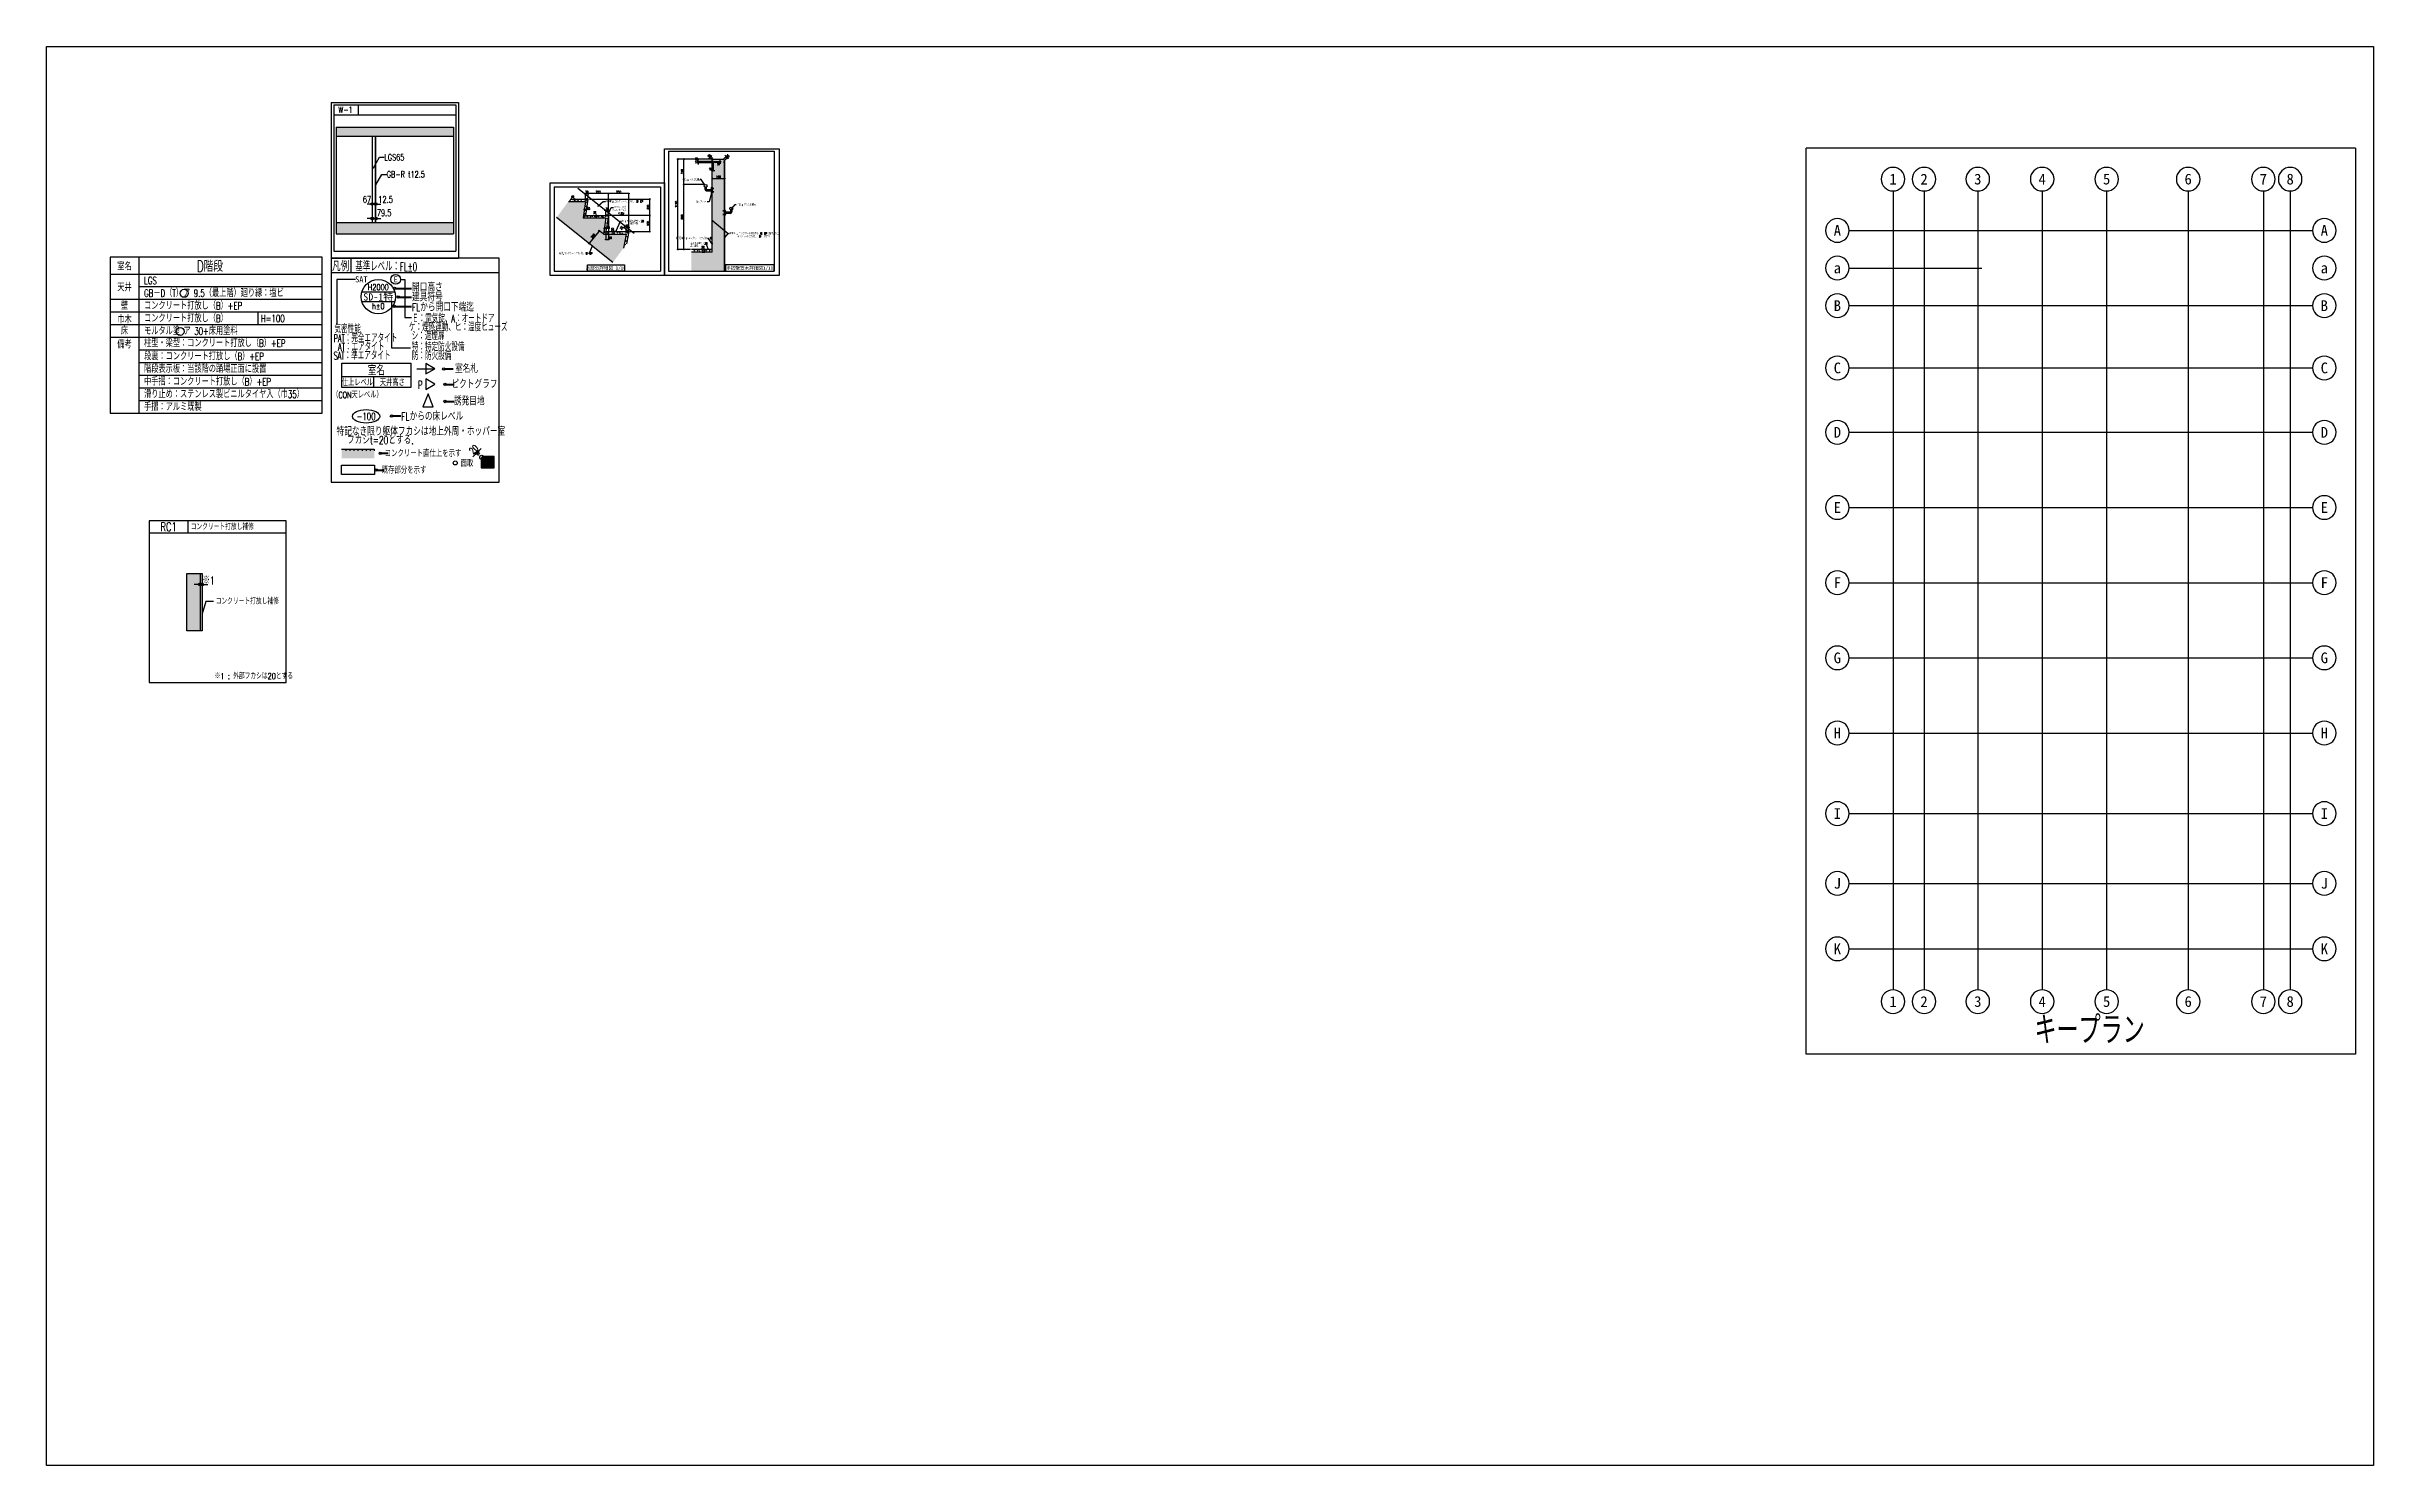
# Model space of a CAD drawing. Extents: x -229451 to 47804, y -161247 to 19812.
# Drawn here: x 19259 to 47804, y -29217 to -11814 of the extents above; entities that cross this region are included whole.
import ezdxf
from ezdxf import colors
from ezdxf.entities.mleader import LeaderData, LeaderLine
from ezdxf.enums import TextEntityAlignment as Align
from ezdxf.lldxf.tags import DXFTag
from ezdxf.math import Vec2, Vec3

# ---------------------------------------------------------------- set-up
doc = ezdxf.new("R2010")
doc.units = 0
doc.header["$LTSCALE"] = 450
doc.layers.get('0').update_dxf_attribs({"linetype": 'CONTINUOUS'})
doc.layers.get('DEFPOINTS').update_dxf_attribs({"linetype": 'CONTINUOUS'})
doc.layers.add('E0_図面枠B_OFF', color=255, linetype='CONTINUOUS', plot=False)
doc.layers.add('ZA_補助線', color=33, linetype='CONTINUOUS', plot=False)
for name, color, linetype in [('E1_文字A', 3, 'CONTINUOUS'), ('E2_室名', 40, 'CONTINUOUS'), ('E3_仕上表', 43, 'CONTINUOUS'), ('E4_凡例', 4, 'CONTINUOUS'), ('E6_面取り記号', 4, 'CONTINUOUS'), ('G1_ハッチング', 251, 'CONTINUOUS'), ('G2_ハッチング', 243, 'CONTINUOUS'), ('G3_ハッチング', 251, 'CONTINUOUS'), ('H寸法', 3, 'CONTINUOUS'), ('IA_通芯', 12, 'CENTER2'), ('IC1_寸法', 3, 'CONTINUOUS'), ('ID1_躯体', 7, 'CONTINUOUS'), ('ID2_構造体', 8, 'HIDDEN3'), ('ID7_打放し表示', 231, 'UTILDN'), ('IH1＿打放表示下右', 231, 'UTILDN'), ('JA3_ｽﾗﾌﾞ記号', 4, 'CONTINUOUS'), ('JA6_建具記号', 4, 'CONTINUOUS'), ('JB1_仕上線A', 130, 'CONTINUOUS'), ('JB2_LGS', 31, 'CONTINUOUS'), ('JB4_巾木', 21, 'CONTINUOUS'), ('JK1_家具', 1, 'CONTINUOUS'), ('JL1_金物_手摺他', 1, 'CONTINUOUS'), ('JZ_雑', 1, 'CONTINUOUS')]:
    doc.layers.add(name, color=color, linetype=linetype)
doc.styles.add('toda-A (0.7)', font='romans.shx', dxfattribs={"width": 0.7, "bigfont": 'extfont.shx'})
doc.styles.add('toda-G', font='msgothic.ttc')
tags = doc.linetypes.add('CENTER2', pattern=[2.3, 2, -0.1, 0.1, -0.1]).pattern_tags.tags
tags[10:11] = [DXFTag(74, 4), DXFTag(75, 0), DXFTag(340, '0'), DXFTag(46, 0.0), DXFTag(50, 0.0), DXFTag(44, 0.0), DXFTag(45, 0.0)]
tags[8:9] = [DXFTag(74, 4), DXFTag(75, 0), DXFTag(340, '0'), DXFTag(46, 0.0), DXFTag(50, 0.0), DXFTag(44, 0.0), DXFTag(45, 0.0)]
tags[6:7] = [DXFTag(74, 4), DXFTag(75, 0), DXFTag(340, '0'), DXFTag(46, 0.0), DXFTag(50, 0.0), DXFTag(44, 0.0), DXFTag(45, 0.0)]
tags[4:5] = [DXFTag(74, 4), DXFTag(75, 0), DXFTag(340, '0'), DXFTag(46, 0.0), DXFTag(50, 0.0), DXFTag(44, 0.0), DXFTag(45, 0.0)]
tags = doc.linetypes.add('HIDDEN2', pattern=[0.25, 0.125, -0.125]).pattern_tags.tags
tags[6:7] = [DXFTag(74, 4), DXFTag(75, 0), DXFTag(340, '0'), DXFTag(46, 0.0), DXFTag(50, 0.0), DXFTag(44, 0.0), DXFTag(45, 0.0)]
tags[4:5] = [DXFTag(74, 4), DXFTag(75, 0), DXFTag(340, '0'), DXFTag(46, 0.0), DXFTag(50, 0.0), DXFTag(44, 0.0), DXFTag(45, 0.0)]
tags = doc.linetypes.add('HIDDEN3', pattern=[0.2, 0.1, -0.1]).pattern_tags.tags
tags[6:7] = [DXFTag(74, 4), DXFTag(75, 0), DXFTag(340, '0'), DXFTag(46, 0.0), DXFTag(50, 0.0), DXFTag(44, 0.0), DXFTag(45, 0.0)]
tags[4:5] = [DXFTag(74, 4), DXFTag(75, 0), DXFTag(340, '0'), DXFTag(46, 0.0), DXFTag(50, 0.0), DXFTag(44, 0.0), DXFTag(45, 0.0)]
tags = doc.linetypes.add('UTILDN', pattern='A,5e-13,[130,ltypeshp.shx,S=0.45,R=0,X=0,Y=-0.45],0,-3', length=3).pattern_tags.tags
tags[14:15] = [DXFTag(74, 4), DXFTag(75, 0), DXFTag(340, '0'), DXFTag(46, 0.0), DXFTag(50, 0.0), DXFTag(44, 0.0), DXFTag(45, 0.0)]
tags[12:13] = [DXFTag(74, 4), DXFTag(75, 0), DXFTag(340, '0'), DXFTag(46, 0.0), DXFTag(50, 0.0), DXFTag(44, 0.0), DXFTag(45, 0.0)]
doc.dimstyles.new('toda 1：10', dxfattribs={"dimscale": 10, "dimtxt": 2.7, "dimasz": 1, "dimexe": 0, "dimexo": 1, "dimgap": 0, "dimtad": 0, "dimdec": 3, "dimzin": 12, "dimdsep": 46, "dimtxsty": 'toda-A (0.7)', "dimblk": 'ORIGIN', "dimcen": 2.5, "dimclrd": 256, "dimclre": 256, "dimclrt": 7, "dimadec": 0, "dimazin": 0, "dimtfac": 1, "dimtdec": 3, "dimtix": 1, "dimtmove": 2, "dimatfit": 3, "dimldrblk": 'ORIGIN', "dimfxl": 1, "dimtvp": 0.7, "dimtolj": 1, "dimtzin": 0, "dimarcsym": 0})
doc.dimstyles.new('toda 1：30', dxfattribs={"dimscale": 30, "dimtxt": 2.7, "dimasz": 1, "dimexe": 0, "dimexo": 1, "dimgap": 0, "dimtad": 0, "dimdec": 3, "dimzin": 12, "dimdsep": 46, "dimtxsty": 'toda-A (0.7)', "dimblk": 'ORIGIN', "dimcen": 2.5, "dimclrd": 256, "dimclre": 256, "dimclrt": 7, "dimadec": 0, "dimazin": 0, "dimtfac": 1, "dimtdec": 3, "dimtix": 1, "dimtmove": 2, "dimatfit": 3, "dimldrblk": 'ORIGIN', "dimfxl": 1, "dimtvp": 0.7, "dimtolj": 1, "dimtzin": 0, "dimarcsym": 0})
doc.dimstyles.new('toda 1：50', dxfattribs={"dimscale": 50, "dimtxt": 2.7, "dimasz": 1, "dimexe": 0, "dimexo": 1.5, "dimgap": 0, "dimtad": 0, "dimdec": 3, "dimzin": 12, "dimdsep": 46, "dimtxsty": 'toda-A (0.7)', "dimblk": 'ORIGIN', "dimcen": 2.5, "dimclrd": 256, "dimclre": 256, "dimclrt": 7, "dimadec": 0, "dimazin": 0, "dimtfac": 1, "dimtdec": 3, "dimtix": 1, "dimtmove": 2, "dimatfit": 3, "dimldrblk": 'ORIGIN', "dimfxl": 1, "dimtvp": 0.7, "dimtolj": 1, "dimtzin": 0, "dimarcsym": 0})
doc.dimstyles.new('toda 1：50N', dxfattribs={"dimscale": 50, "dimtxt": 2.7, "dimasz": 1, "dimexe": 0, "dimexo": 1, "dimgap": 0, "dimtad": 0, "dimdec": 3, "dimzin": 12, "dimdsep": 46, "dimtxsty": 'toda-A (0.7)', "dimblk": 'ORIGIN', "dimcen": 2.5, "dimse1": 1, "dimse2": 1, "dimclrd": 256, "dimclre": 256, "dimclrt": 7, "dimadec": 0, "dimazin": 0, "dimtfac": 1, "dimtdec": 3, "dimtix": 1, "dimtmove": 2, "dimatfit": 3, "dimldrblk": 'ORIGIN', "dimfxl": 1, "dimtvp": 0.7, "dimtolj": 1, "dimtzin": 0, "dimarcsym": 0})

msp = doc.modelspace()

# ---------------------------------------------------------------- texts
at = {"layer": 'E1_文字A', "color": 3, "style": 'toda-A (0.7)', "width": 0.7}
for s, p in [('中手摺 : コンクリート打ち放し（B）EP', (26114.2323, -13726.9976)), ('ビニルタイヤ入', (26198.5308, -13833.8162)), ('ステンレス製', (26220.9243, -13797.1468)), ('（幅35）', (26252.6975, -13873.9178)), ('床 : モルタル塗りア30', (26316.2594, -13967.9149)), ('床用塗料', (26415.7226, -13996.9928)), ('床用塗料', (27155.6925, -14272.5873)), ('段裏:コンクリート打ち放し（B）EP', (25547.3456, -14363.4249))]:
    msp.add_text(s, height=25, dxfattribs=at).set_placement(p)
at = {"layer": 'E1_文字A', "style": 'toda-A (0.7)', "width": 0.7}
for s, p in [('手摺 : アルミ既製品', (27059.8866, -13460.057, 0)), ('手摺 : アルミ既製品', (27725.1848, -13765.9186, 0)), ('中手摺巾木 : コンクリート打ち放し（B）', (26970.0628, -14178.3371)), ('モルタル塗りア30', (27156.372, -14241.5439)), ('中手摺 : コンクリート打ち放し（B）EP（1階より上）', (27637.5268, -14118.479)), ('コンクリート打ち放し（B）（地下）', (27730.8014, -14154.2555))]:
    msp.add_text(s, height=25, dxfattribs=at).set_placement(p)
at = {"layer": 'E1_文字A', "style": 'toda-G'}
for s, p in [('あ部分詳細図 1/10', (26118.2986, -14530.7074)), ('手摺壁笠木詳細図1/10', (27885.3547, -14530.7074))]:
    msp.add_text(s, height=40, dxfattribs=at).set_placement(p, align=Align.MIDDLE_CENTER)
at = {"layer": 'E1_文字A', "insert": (27227.8392, -13707.3819, 0), "char_height": 25, "attachment_point": 1, "line_spacing_factor": 0.7, "style": 'toda-A (0.7)'}
msp.add_mtext('後打アンカー', dxfattribs=at)

# ---------------------------------------------------------------- blocks, each defined once
blk = doc.blocks.new('通芯符号B')
at = {"layer": 'IA_通芯', "linetype": 'Continuous'}
blk.add_circle((0, 0), 275, dxfattribs=at)
at = {"layer": 'IA_通芯', "style": 'toda-G'}
blk.add_attdef('X02', text='', height=250, dxfattribs=at).set_placement((0, 0), align=Align.MIDDLE)
blk = doc.blocks.new('kenplan')
at = {"layer": 'E4_凡例'}
for p, q in [((-697, -9808), (-697, 1306)), ((6041, 1306), (-697, 1306)), ((6041, 1306), (6041, -9808)), ((6041, -9808), (-697, -9808))]:
    blk.add_line(p, q, dxfattribs=at)
at = {"layer": 'IA_通芯', "ltscale": 0.5}
for p, q in [((368, 779), (368, -9018)), ((749, 779), (749, -9018)), ((1408, 779), (1408, -9018)), ((2198, 779), (2198, -9018)), ((2988, 779), (2988, -9018)), ((3989, 779), (3989, -9018)), ((4911, 779), (4911, -9018)), ((5240, 779), (5240, -9018)), ((-170, 295), (5514, 295)), ((-170, -166), (1459, -166)), ((-170, -627), (5514, -627)), ((-170, -1391), (5514, -1391)), ((-170, -2181), (5514, -2181)), ((-170, -3103), (5514, -3103)), ((-170, -4025), (5514, -4025)), ((-170, -4947), (5514, -4947)), ((-170, -5869), (5514, -5869)), ((-170, -6857), (5514, -6857)), ((-170, -7713), (5514, -7713)), ((-170, -8516), (5514, -8516))]:
    blk.add_line(p, q, dxfattribs=at)
at = {"layer": 'IA_通芯'}
ref = blk.add_blockref('通芯符号B', (368, 924), dxfattribs=dict(at, xscale=-0.526799046353573, yscale=0.526799046353573, zscale=0.526799046476228, rotation=179.9999999999998))
ref.add_attrib('X02', '1', dxfattribs={"height": 132, "style": 'toda-G'}).set_placement((368, 924), align=Align.MIDDLE)
ref = blk.add_blockref('通芯符号B', (749, 924), dxfattribs=dict(at, xscale=-0.526799046353573, yscale=0.526799046353573, zscale=0.526799046476228, rotation=179.9999999999998))
ref.add_attrib('X02', '2', dxfattribs={"height": 132, "style": 'toda-G'}).set_placement((749, 924), align=Align.MIDDLE)
ref = blk.add_blockref('通芯符号B', (1408, 924), dxfattribs=dict(at, xscale=-0.526799046353573, yscale=0.526799046353573, zscale=0.526799046476228, rotation=179.9999999999998))
ref.add_attrib('X02', '3', dxfattribs={"height": 132, "style": 'toda-G'}).set_placement((1408, 924), align=Align.MIDDLE)
ref = blk.add_blockref('通芯符号B', (2198, 924), dxfattribs=dict(at, xscale=-0.526799046353573, yscale=0.526799046353573, zscale=0.526799046476228, rotation=179.9999999999998))
ref.add_attrib('X02', '4', dxfattribs={"height": 132, "style": 'toda-G'}).set_placement((2198, 924), align=Align.MIDDLE)
ref = blk.add_blockref('通芯符号B', (2988, 924), dxfattribs=dict(at, xscale=-0.526799046353573, yscale=0.526799046353573, zscale=0.526799046476228, rotation=179.9999999999998))
ref.add_attrib('X02', '5', dxfattribs={"height": 132, "style": 'toda-G'}).set_placement((2988, 924), align=Align.MIDDLE)
ref = blk.add_blockref('通芯符号B', (3989, 924), dxfattribs=dict(at, xscale=-0.526799046353573, yscale=0.526799046353573, zscale=0.526799046476228, rotation=179.9999999999998))
ref.add_attrib('X02', '6', dxfattribs={"height": 132, "style": 'toda-G'}).set_placement((3989, 924), align=Align.MIDDLE)
ref = blk.add_blockref('通芯符号B', (4911, 924), dxfattribs=dict(at, xscale=-0.526799046353573, yscale=0.526799046353573, zscale=0.526799046476228, rotation=179.9999999999998))
ref.add_attrib('X02', '7', dxfattribs={"height": 132, "style": 'toda-G'}).set_placement((4911, 924), align=Align.MIDDLE)
ref = blk.add_blockref('通芯符号B', (5240, 924), dxfattribs=dict(at, xscale=-0.526799046353573, yscale=0.526799046353573, zscale=0.526799046476228, rotation=179.9999999999998))
ref.add_attrib('X02', '8', dxfattribs={"height": 132, "style": 'toda-G'}).set_placement((5240, 924), align=Align.MIDDLE)
ref = blk.add_blockref('通芯符号B', (-315, 295), dxfattribs=dict(at, xscale=-0.526799046353573, yscale=0.526799046353573, zscale=0.526799046476228, rotation=179.9999999999998))
ref.add_attrib('X02', 'A', dxfattribs={"height": 132, "style": 'toda-G'}).set_placement((-315, 295), align=Align.MIDDLE)
ref = blk.add_blockref('通芯符号B', (5659, 295), dxfattribs=dict(at, xscale=-0.526799046353573, yscale=0.526799046353573, zscale=0.526799046476228, rotation=179.9999999999998))
ref.add_attrib('X02', 'A', dxfattribs={"height": 132, "style": 'toda-G'}).set_placement((5659, 295), align=Align.MIDDLE)
ref = blk.add_blockref('通芯符号B', (-315, -166), dxfattribs=dict(at, xscale=-0.526799046353573, yscale=0.526799046353573, zscale=0.526799046476228, rotation=179.9999999999998))
ref.add_attrib('X02', 'a', dxfattribs={"height": 132, "style": 'toda-G'}).set_placement((-315, -166), align=Align.MIDDLE)
ref = blk.add_blockref('通芯符号B', (5659, -166), dxfattribs=dict(at, xscale=-0.526799046353573, yscale=0.526799046353573, zscale=0.526799046476228, rotation=179.9999999999998))
ref.add_attrib('X02', 'a', dxfattribs={"height": 132, "style": 'toda-G'}).set_placement((5659, -166), align=Align.MIDDLE)
ref = blk.add_blockref('通芯符号B', (-315, -627), dxfattribs=dict(at, xscale=-0.526799046353573, yscale=0.526799046353573, zscale=0.526799046476228, rotation=179.9999999999998))
ref.add_attrib('X02', 'B', dxfattribs={"height": 132, "style": 'toda-G'}).set_placement((-315, -627), align=Align.MIDDLE)
ref = blk.add_blockref('通芯符号B', (5659, -627), dxfattribs=dict(at, xscale=-0.526799046353573, yscale=0.526799046353573, zscale=0.526799046476228, rotation=179.9999999999998))
ref.add_attrib('X02', 'B', dxfattribs={"height": 132, "style": 'toda-G'}).set_placement((5659, -627), align=Align.MIDDLE)
ref = blk.add_blockref('通芯符号B', (-315, -1391), dxfattribs=dict(at, xscale=-0.526799046353573, yscale=0.526799046353573, zscale=0.526799046476228, rotation=179.9999999999998))
ref.add_attrib('X02', 'C', dxfattribs={"height": 132, "style": 'toda-G'}).set_placement((-315, -1391), align=Align.MIDDLE)
ref = blk.add_blockref('通芯符号B', (5659, -1391), dxfattribs=dict(at, xscale=-0.526799046353573, yscale=0.526799046353573, zscale=0.526799046476228, rotation=179.9999999999998))
ref.add_attrib('X02', 'C', dxfattribs={"height": 132, "style": 'toda-G'}).set_placement((5659, -1391), align=Align.MIDDLE)
ref = blk.add_blockref('通芯符号B', (-315, -2181), dxfattribs=dict(at, xscale=-0.526799046353573, yscale=0.526799046353573, zscale=0.526799046476228, rotation=179.9999999999998))
ref.add_attrib('X02', 'D', dxfattribs={"height": 132, "style": 'toda-G'}).set_placement((-315, -2181), align=Align.MIDDLE)
ref = blk.add_blockref('通芯符号B', (5659, -2181), dxfattribs=dict(at, xscale=-0.526799046353573, yscale=0.526799046353573, zscale=0.526799046476228, rotation=179.9999999999998))
ref.add_attrib('X02', 'D', dxfattribs={"height": 132, "style": 'toda-G'}).set_placement((5659, -2181), align=Align.MIDDLE)
ref = blk.add_blockref('通芯符号B', (-315, -3103), dxfattribs=dict(at, xscale=-0.526799046353573, yscale=0.526799046353573, zscale=0.526799046476228, rotation=179.9999999999998))
ref.add_attrib('X02', 'E', dxfattribs={"height": 132, "style": 'toda-G'}).set_placement((-315, -3103), align=Align.MIDDLE)
ref = blk.add_blockref('通芯符号B', (5659, -3103), dxfattribs=dict(at, xscale=-0.526799046353573, yscale=0.526799046353573, zscale=0.526799046476228, rotation=179.9999999999998))
ref.add_attrib('X02', 'E', dxfattribs={"height": 132, "style": 'toda-G'}).set_placement((5659, -3103), align=Align.MIDDLE)
ref = blk.add_blockref('通芯符号B', (-315, -4025), dxfattribs=dict(at, xscale=-0.526799046353573, yscale=0.526799046353573, zscale=0.526799046476228, rotation=179.9999999999998))
ref.add_attrib('X02', 'F', dxfattribs={"height": 132, "style": 'toda-G'}).set_placement((-315, -4025), align=Align.MIDDLE)
ref = blk.add_blockref('通芯符号B', (5659, -4025), dxfattribs=dict(at, xscale=-0.526799046353573, yscale=0.526799046353573, zscale=0.526799046476228, rotation=179.9999999999998))
ref.add_attrib('X02', 'F', dxfattribs={"height": 132, "style": 'toda-G'}).set_placement((5659, -4025), align=Align.MIDDLE)
ref = blk.add_blockref('通芯符号B', (-315, -4947), dxfattribs=dict(at, xscale=-0.526799046353573, yscale=0.526799046353573, zscale=0.526799046476228, rotation=179.9999999999998))
ref.add_attrib('X02', 'G', dxfattribs={"height": 132, "style": 'toda-G'}).set_placement((-315, -4947), align=Align.MIDDLE)
ref = blk.add_blockref('通芯符号B', (5659, -4947), dxfattribs=dict(at, xscale=-0.526799046353573, yscale=0.526799046353573, zscale=0.526799046476228, rotation=179.9999999999998))
ref.add_attrib('X02', 'G', dxfattribs={"height": 132, "style": 'toda-G'}).set_placement((5659, -4947), align=Align.MIDDLE)
ref = blk.add_blockref('通芯符号B', (-315, -5869), dxfattribs=dict(at, xscale=-0.526799046353573, yscale=0.526799046353573, zscale=0.526799046476228, rotation=179.9999999999998))
ref.add_attrib('X02', 'H', dxfattribs={"height": 132, "style": 'toda-G'}).set_placement((-315, -5869), align=Align.MIDDLE)
ref = blk.add_blockref('通芯符号B', (5659, -5869), dxfattribs=dict(at, xscale=-0.526799046353573, yscale=0.526799046353573, zscale=0.526799046476228, rotation=179.9999999999998))
ref.add_attrib('X02', 'H', dxfattribs={"height": 132, "style": 'toda-G'}).set_placement((5659, -5869), align=Align.MIDDLE)
ref = blk.add_blockref('通芯符号B', (-315, -6857), dxfattribs=dict(at, xscale=-0.526799046353573, yscale=0.526799046353573, zscale=0.526799046476228, rotation=179.9999999999998))
ref.add_attrib('X02', 'I', dxfattribs={"height": 132, "style": 'toda-G'}).set_placement((-315, -6857), align=Align.MIDDLE)
ref = blk.add_blockref('通芯符号B', (5659, -6857), dxfattribs=dict(at, xscale=-0.526799046353573, yscale=0.526799046353573, zscale=0.526799046476228, rotation=179.9999999999998))
ref.add_attrib('X02', 'I', dxfattribs={"height": 132, "style": 'toda-G'}).set_placement((5659, -6857), align=Align.MIDDLE)
ref = blk.add_blockref('通芯符号B', (-315, -7713), dxfattribs=dict(at, xscale=-0.526799046353573, yscale=0.526799046353573, zscale=0.526799046476228, rotation=179.9999999999998))
ref.add_attrib('X02', 'J', dxfattribs={"height": 132, "style": 'toda-G'}).set_placement((-315, -7713), align=Align.MIDDLE)
ref = blk.add_blockref('通芯符号B', (5659, -7713), dxfattribs=dict(at, xscale=-0.526799046353573, yscale=0.526799046353573, zscale=0.526799046476228, rotation=179.9999999999998))
ref.add_attrib('X02', 'J', dxfattribs={"height": 132, "style": 'toda-G'}).set_placement((5659, -7713), align=Align.MIDDLE)
ref = blk.add_blockref('通芯符号B', (-315, -8516), dxfattribs=dict(at, xscale=-0.526799046353573, yscale=0.526799046353573, zscale=0.526799046476228, rotation=179.9999999999998))
ref.add_attrib('X02', 'K', dxfattribs={"height": 132, "style": 'toda-G'}).set_placement((-315, -8516), align=Align.MIDDLE)
ref = blk.add_blockref('通芯符号B', (5659, -8516), dxfattribs=dict(at, xscale=-0.526799046353573, yscale=0.526799046353573, zscale=0.526799046476228, rotation=179.9999999999998))
ref.add_attrib('X02', 'K', dxfattribs={"height": 132, "style": 'toda-G'}).set_placement((5659, -8516), align=Align.MIDDLE)
ref = blk.add_blockref('通芯符号B', (368, -9163), dxfattribs=dict(at, xscale=-0.526799046353573, yscale=0.526799046353573, zscale=0.526799046476228, rotation=179.9999999999998))
ref.add_attrib('X02', '1', dxfattribs={"height": 132, "style": 'toda-G'}).set_placement((368, -9163), align=Align.MIDDLE)
ref = blk.add_blockref('通芯符号B', (749, -9163), dxfattribs=dict(at, xscale=-0.526799046353573, yscale=0.526799046353573, zscale=0.526799046476228, rotation=179.9999999999998))
ref.add_attrib('X02', '2', dxfattribs={"height": 132, "style": 'toda-G'}).set_placement((749, -9163), align=Align.MIDDLE)
ref = blk.add_blockref('通芯符号B', (1408, -9163), dxfattribs=dict(at, xscale=-0.526799046353573, yscale=0.526799046353573, zscale=0.526799046476228, rotation=179.9999999999998))
ref.add_attrib('X02', '3', dxfattribs={"height": 132, "style": 'toda-G'}).set_placement((1408, -9163), align=Align.MIDDLE)
ref = blk.add_blockref('通芯符号B', (2198, -9163), dxfattribs=dict(at, xscale=-0.526799046353573, yscale=0.526799046353573, zscale=0.526799046476228, rotation=179.9999999999998))
ref.add_attrib('X02', '4', dxfattribs={"height": 132, "style": 'toda-G'}).set_placement((2198, -9163), align=Align.MIDDLE)
ref = blk.add_blockref('通芯符号B', (2988, -9163), dxfattribs=dict(at, xscale=-0.526799046353573, yscale=0.526799046353573, zscale=0.526799046476228, rotation=179.9999999999998))
ref.add_attrib('X02', '5', dxfattribs={"height": 132, "style": 'toda-G'}).set_placement((2988, -9163), align=Align.MIDDLE)
ref = blk.add_blockref('通芯符号B', (3989, -9163), dxfattribs=dict(at, xscale=-0.526799046353573, yscale=0.526799046353573, zscale=0.526799046476228, rotation=179.9999999999998))
ref.add_attrib('X02', '6', dxfattribs={"height": 132, "style": 'toda-G'}).set_placement((3989, -9163), align=Align.MIDDLE)
ref = blk.add_blockref('通芯符号B', (4911, -9163), dxfattribs=dict(at, xscale=-0.526799046353573, yscale=0.526799046353573, zscale=0.526799046476228, rotation=179.9999999999998))
ref.add_attrib('X02', '7', dxfattribs={"height": 132, "style": 'toda-G'}).set_placement((4911, -9163), align=Align.MIDDLE)
ref = blk.add_blockref('通芯符号B', (5240, -9163), dxfattribs=dict(at, xscale=-0.526799046353573, yscale=0.526799046353573, zscale=0.526799046476228, rotation=179.9999999999998))
ref.add_attrib('X02', '8', dxfattribs={"height": 132, "style": 'toda-G'}).set_placement((5240, -9163), align=Align.MIDDLE)
at = {"layer": 'E4_凡例', "style": 'toda-A (0.7)', "width": 0.7}
blk.add_text('キープラン', height=351.2, dxfattribs=at).set_placement((2104, -9688))
blk = doc.blocks.new('_Open30')
at = {"color": 0, "linetype": 'ByBlock', "lineweight": -2}
for p, q in [((-1, 0.3), (0, 0)), ((0, 0), (-1, -0.3)), ((0, 0), (-1, 0))]:
    blk.add_line(p, q, dxfattribs=at)
blk = doc.blocks.new('_Origin')
at = {"color": 0, "linetype": 'ByBlock', "lineweight": -2}
blk.add_line((0, 0), (-1, 0), dxfattribs=at)
blk.add_line((0, 0), (-1, 0), dxfattribs=at)
blk.add_circle((0, 0), 0.5, dxfattribs=at)
blk.add_circle((0, 0), 0.5, dxfattribs=at)
blk = doc.blocks.new('*D33')
at = {"layer": 'DEFPOINTS', "color": 0}
for p in [(852, -1996), (852, -2027), (864, -1996)]:
    blk.add_point(p, dxfattribs=at)
at = {"layer": 'IC1_寸法', "lineweight": -2}
for p, q in [((802, -2027), (752, -2027)), ((864, -2027), (852, -2027)), ((914, -2027), (964, -2027))]:
    blk.add_line(p, q, dxfattribs=at)
at = {"layer": 'IC1_寸法', "lineweight": -2, "xscale": 50, "yscale": 50, "zscale": 50}
blk.add_blockref('_Origin', (852, -2027), dxfattribs=at)
at = {"layer": 'IC1_寸法', "lineweight": -2, "xscale": 50, "yscale": 50, "zscale": 50, "rotation": 180}
blk.add_blockref('_Origin', (864, -2027), dxfattribs=at)
at = {"layer": 'IC1_寸法', "color": 7, "insert": (1061, -1932), "char_height": 135, "attachment_point": 5, "style": 'toda-A (0.7)'}
blk.add_mtext('\\A1;12.5', dxfattribs=at)
blk = doc.blocks.new('*D34')
at = {"layer": 'DEFPOINTS', "color": 0}
for p in [(785, -1996), (785, -2027), (852, -1996)]:
    blk.add_point(p, dxfattribs=at)
at = {"layer": 'IC1_寸法', "lineweight": -2}
for p, q in [((735, -2027), (685, -2027)), ((852, -2027), (785, -2027)), ((902, -2027), (952, -2027))]:
    blk.add_line(p, q, dxfattribs=at)
at = {"layer": 'IC1_寸法', "lineweight": -2, "xscale": 50, "yscale": 50, "zscale": 50}
blk.add_blockref('_Origin', (785, -2027), dxfattribs=at)
at = {"layer": 'IC1_寸法', "lineweight": -2, "xscale": 50, "yscale": 50, "zscale": 50, "rotation": 180}
blk.add_blockref('_Origin', (852, -2027), dxfattribs=at)
at = {"layer": 'IC1_寸法', "color": 7, "insert": (680, -1932), "char_height": 135, "attachment_point": 5, "style": 'toda-A (0.7)'}
blk.add_mtext('\\A1;67', dxfattribs=at)
blk = doc.blocks.new('*D35')
at = {"layer": 'DEFPOINTS', "color": 0}
for p in [(785, -2322), (864, -2322), (864, -2322)]:
    blk.add_point(p, dxfattribs=at)
at = {"layer": 'IC1_寸法', "lineweight": -2}
for p, q in [((735, -2322), (685, -2322)), ((785, -2322), (864, -2322)), ((914, -2322), (964, -2322))]:
    blk.add_line(p, q, dxfattribs=at)
at = {"layer": 'IC1_寸法', "lineweight": -2, "xscale": 50, "yscale": 50, "zscale": 50}
blk.add_blockref('_Origin', (785, -2322), dxfattribs=at)
at = {"layer": 'IC1_寸法', "lineweight": -2, "xscale": 50, "yscale": 50, "zscale": 50, "rotation": 180}
blk.add_blockref('_Origin', (864, -2322), dxfattribs=at)
at = {"layer": 'IC1_寸法', "color": 7, "insert": (1030, -2205), "char_height": 135, "attachment_point": 5, "style": 'toda-A (0.7)'}
blk.add_mtext('\\A1;79.5', dxfattribs=at)
blk = doc.blocks.new('建具符号')
at = {"layer": 'JA6_建具記号'}
for p, q in [((-336, 97), (336, 97)), ((-336, -97), (336, -97))]:
    blk.add_line(p, q, dxfattribs=at)
blk.add_circle((0, 0), 350, dxfattribs=at)
at = {"layer": 'JA6_建具記号', "style": 'toda-G'}
blk.add_attdef('建具符号', text='', height=150, dxfattribs=at).set_placement((0, 0), align=Align.MIDDLE)
at = {"layer": 'JA6_建具記号', "style": 'toda-A (0.7)', "width": 0.7}
for tag, p in [('開口高さ', (0, 193)), ('開口下端', (0, -193))]:
    blk.add_attdef(tag, text='', height=120, dxfattribs=at).set_placement(p, align=Align.MIDDLE)
blk = doc.blocks.new('室名記号')
at = {"layer": 'E2_室名', "linetype": 'Continuous'}
for p, q in [((-1415, 225), (0, 225)), ((-765, 225), (-765, 0))]:
    blk.add_line(p, q, dxfattribs=at)
at = {"layer": 'E2_室名'}
blk.add_lwpolyline([(-1415, 496), (0, 496), (0, 0), (-1415, 0)], close=True, dxfattribs=at)
at = {"layer": 'E2_室名', "style": 'toda-A (0.7)', "width": 0.7}
for tag, height, p in [('仕上レベル', 130, (-1095, 114)), ('室名', 180, (-708, 360)), ('天井高さ', 130, (-382, 112)), ('CON天レベル', 130, (-1095, -137))]:
    blk.add_attdef(tag, text='', height=height, dxfattribs=at).set_placement(p, align=Align.MIDDLE)
blk = doc.blocks.new('*D60')
at = {"layer": 'DEFPOINTS', "color": 0}
for p in [(2995, -3958), (3062, -4084), (3091, -4055)]:
    blk.add_point(p, dxfattribs=at)
at = {"layer": 'IC1_寸法', "lineweight": -2}
for p, q in [((2930, -4023), (2894, -4058)), ((2965, -3988), (2995, -3958)), ((3009, -4031), (2965, -3988)), ((3038, -4002), (2995, -3958)), ((3030, -3923), (3065, -3887))]:
    blk.add_line(p, q, dxfattribs=at)
at = {"layer": 'IC1_寸法', "lineweight": -2, "xscale": 50, "yscale": 50, "zscale": 50}
for p, rotation in [((2965, -3988), 44.99999999955784), ((2995, -3958), 224.9999999995578)]:
    blk.add_blockref('_Origin', p, dxfattribs=dict(at, rotation=rotation))
at = {"layer": 'IC1_寸法', "color": 7, "insert": (2913, -3906), "char_height": 135, "attachment_point": 5, "rotation": 45, "style": 'toda-A (0.7)'}
blk.add_mtext('\\A1;20', dxfattribs=at)
blk = doc.blocks.new('*D37')
at = {"layer": 'DEFPOINTS', "color": 0}
for p in [(521, -658), (542, -649), (542, -658)]:
    blk.add_point(p, dxfattribs=at)
at = {"layer": 'H寸法', "lineweight": -2}
for p, q in [((491, -649), (461, -649)), ((521, -649), (542, -649)), ((572, -649), (602, -649))]:
    blk.add_line(p, q, dxfattribs=at)
at = {"layer": 'H寸法', "linetype": 'CENTER2', "lineweight": -2}
for p, q in [((521, -628), (521, -649)), ((542, -628), (542, -649))]:
    blk.add_line(p, q, dxfattribs=at)
at = {"layer": 'H寸法', "lineweight": -2, "xscale": 30, "yscale": 30, "zscale": 30}
blk.add_blockref('_Origin', (521, -649), dxfattribs=at)
at = {"layer": 'H寸法', "lineweight": -2, "xscale": 30, "yscale": 30, "zscale": 30, "rotation": 180}
blk.add_blockref('_Origin', (542, -649), dxfattribs=at)
at = {"layer": 'H寸法', "color": 7, "insert": (608, -609), "char_height": 81, "attachment_point": 5, "style": 'toda-A (0.7)'}
blk.add_mtext('\\A1;※1', dxfattribs=at)
blk = doc.blocks.new('表-B階段')
at = {"layer": 'E3_仕上表', "linetype": 'Continuous'}
for p, q in [((0, -343), (4330, -343)), ((580, 0), (580, -3186)), ((0, -860), (4330, -860)), ((580, -601), (4330, -601)), ((0, -1118), (4330, -1118)), ((0, -1377), (4330, -1377)), ((580, -1377), (4330, -1377)), ((3013, -1118), (3013, -1377)), ((0, -1635), (4330, -1635)), ((580, -1894), (4330, -1894)), ((580, -2152), (4330, -2152)), ((580, -2411), (4330, -2411)), ((580, -2669), (4330, -2669)), ((580, -2928), (4330, -2928))]:
    blk.add_line(p, q, dxfattribs=at)
at = {"layer": 'E3_仕上表'}
blk.add_lwpolyline([(4330, -3186), (4330, 0), (0, 0), (0, -3186)], close=True, dxfattribs=at)
at = {"layer": 'E3_仕上表', "linetype": 'Continuous'}
for centre in [(1511, -736), (1427, -1516)]:
    blk.add_circle(centre, 83, dxfattribs=at)
at = {"layer": 'E3_仕上表', "style": 'toda-A (0.7)', "width": 0.7}
for s, p in [('室名', (290, -171)), ('天井', (290, -599)), ('壁', (290, -976)), ('巾木', (290, -1256)), ('床', (290, -1488)), ('備考', (290, -1764))]:
    blk.add_text(s, height=150, dxfattribs=at).set_placement(p, align=Align.MIDDLE)
for s, p in [('LGS', (690, -550)), ('GB－D（T）ア 9.5（最上階）廻り縁：塩ビ', (690, -809)), ('コンクリート打放し（B）+EP', (690, -1067)), ('モルタル塗 ア 30+床用塗料', (690, -1585)), ('コンクリート打放し（B）', (690, -1326)), ('H=100', (3079, -1328)), ('柱型・梁型：コンクリート打放し（B）+EP', (690, -1832)), ('段裏：コンクリート打放し（B）+EP', (690, -2102)), ('階段表示板：当該階の踊場正面に設置', (690, -2360)), ('滑り止め：ステンレス製ビニルタイヤ入（巾35）', (690, -2877)), ('中手摺：コンクリート打放し（B）+EP', (690, -2619)), ('手摺：アルミ既製', (690, -3136))]:
    blk.add_text(s, height=150, dxfattribs=at).set_placement(p)
at = {"layer": 'E3_仕上表', "color": 220, "style": 'toda-A (0.7)', "width": 0.7}
blk.add_text('D階段', height=226.2, dxfattribs=at).set_placement((2035, -171), align=Align.MIDDLE)
blk = doc.blocks.new('*D537')
at = {"layer": 'DEFPOINTS', "color": 0}
for p in [(26151, -13617), (26151, -13884), (26401, -14084)]:
    blk.add_point(p, dxfattribs=at)
at = {"layer": 'IC1_寸法', "lineweight": -2}
for p, q in [((26151, -13874), (26151, -13617)), ((26391, -13617), (26161, -13617)), ((26401, -14074), (26401, -13617))]:
    blk.add_line(p, q, dxfattribs=at)
at = {"layer": 'IC1_寸法', "lineweight": -2, "xscale": 10, "yscale": 10, "zscale": 10, "rotation": 180}
blk.add_blockref('_Origin', (26151, -13617), dxfattribs=at)
at = {"layer": 'IC1_寸法', "lineweight": -2, "xscale": 10, "yscale": 10, "zscale": 10}
blk.add_blockref('_Origin', (26401, -13617), dxfattribs=at)
at = {"layer": 'IC1_寸法', "color": 7, "insert": (26276, -13598), "char_height": 27, "attachment_point": 5, "style": 'toda-A (0.7)'}
blk.add_mtext('\\A1;250', dxfattribs=at)
blk = doc.blocks.new('*D538')
at = {"layer": 'DEFPOINTS', "color": 0}
for p in [(25901, -13617), (25901, -13684), (26151, -13884)]:
    blk.add_point(p, dxfattribs=at)
at = {"layer": 'IC1_寸法', "lineweight": -2}
for p, q in [((25901, -13674), (25901, -13617)), ((26141, -13617), (25911, -13617)), ((26151, -13874), (26151, -13617))]:
    blk.add_line(p, q, dxfattribs=at)
at = {"layer": 'IC1_寸法', "lineweight": -2, "xscale": 10, "yscale": 10, "zscale": 10, "rotation": 180}
blk.add_blockref('_Origin', (25901, -13617), dxfattribs=at)
at = {"layer": 'IC1_寸法', "lineweight": -2, "xscale": 10, "yscale": 10, "zscale": 10}
blk.add_blockref('_Origin', (26151, -13617), dxfattribs=at)
at = {"layer": 'IC1_寸法', "color": 7, "insert": (26026, -13598), "char_height": 27, "attachment_point": 5, "style": 'toda-A (0.7)'}
blk.add_mtext('\\A1;250', dxfattribs=at)
blk = doc.blocks.new('*D539')
at = {"layer": 'DEFPOINTS', "color": 0}
for p in [(26006, -13884), (26006, -13914), (26006, -13914)]:
    blk.add_point(p, dxfattribs=at)
at = {"layer": 'IC1_寸法', "lineweight": -2}
for p, q in [((25996, -13884), (26006, -13884)), ((25996, -13914), (26006, -13914)), ((26006, -13894), (26006, -13904))]:
    blk.add_line(p, q, dxfattribs=at)
at = {"layer": 'IC1_寸法', "lineweight": -2, "xscale": 10, "yscale": 10, "zscale": 10}
for p, rotation in [((26006, -13884), 90), ((26006, -13914), 270)]:
    blk.add_blockref('_Origin', p, dxfattribs=dict(at, rotation=rotation))
at = {"layer": 'IC1_寸法', "color": 7, "insert": (25985, -13854), "char_height": 27, "attachment_point": 5, "rotation": 90, "style": 'toda-A (0.7)'}
blk.add_mtext('\\A1;30', dxfattribs=at)
blk = doc.blocks.new('*D540')
at = {"layer": 'DEFPOINTS', "color": 0}
for p in [(26151, -13884), (26121, -14084), (26151, -14181)]:
    blk.add_point(p, dxfattribs=at)
at = {"layer": 'IC1_寸法', "lineweight": -2}
for p, q in [((26151, -13894), (26151, -14181)), ((26121, -14094), (26121, -14181)), ((26131, -14181), (26141, -14181))]:
    blk.add_line(p, q, dxfattribs=at)
at = {"layer": 'IC1_寸法', "lineweight": -2, "xscale": 10, "yscale": 10, "zscale": 10, "rotation": 180}
blk.add_blockref('_Origin', (26121, -14181), dxfattribs=at)
at = {"layer": 'IC1_寸法', "lineweight": -2, "xscale": 10, "yscale": 10, "zscale": 10}
blk.add_blockref('_Origin', (26151, -14181), dxfattribs=at)
at = {"layer": 'IC1_寸法', "color": 7, "insert": (26174, -14160), "char_height": 27, "attachment_point": 5, "style": 'toda-A (0.7)'}
blk.add_mtext('\\A1;30', dxfattribs=at)
blk = doc.blocks.new('*D541')
at = {"layer": 'DEFPOINTS', "color": 0}
for p in [(26154, -13884), (26658, -13884), (26402, -14084)]:
    blk.add_point(p, dxfattribs=at)
at = {"layer": 'IC1_寸法', "lineweight": -2}
for p, q in [((26164, -13884), (26658, -13884)), ((26658, -14074), (26658, -13894)), ((26412, -14084), (26658, -14084))]:
    blk.add_line(p, q, dxfattribs=at)
at = {"layer": 'IC1_寸法', "lineweight": -2, "xscale": 10, "yscale": 10, "zscale": 10}
for p, rotation in [((26658, -13884), 90), ((26658, -14084), 270)]:
    blk.add_blockref('_Origin', p, dxfattribs=dict(at, rotation=rotation))
at = {"layer": 'IC1_寸法', "color": 7, "insert": (26639, -13984), "char_height": 27, "attachment_point": 5, "rotation": 90, "style": 'toda-A (0.7)'}
blk.add_mtext('\\A1;200', dxfattribs=at)
blk = doc.blocks.new('*D542')
at = {"layer": 'DEFPOINTS', "color": 0}
for p in [(25909, -13684), (26658, -13684), (26154, -13884)]:
    blk.add_point(p, dxfattribs=at)
at = {"layer": 'IC1_寸法', "lineweight": -2}
for p, q in [((25919, -13684), (26658, -13684)), ((26658, -13874), (26658, -13694)), ((26164, -13884), (26658, -13884))]:
    blk.add_line(p, q, dxfattribs=at)
at = {"layer": 'IC1_寸法', "lineweight": -2, "xscale": 10, "yscale": 10, "zscale": 10}
for p, rotation in [((26658, -13684), 90), ((26658, -13884), 270)]:
    blk.add_blockref('_Origin', p, dxfattribs=dict(at, rotation=rotation))
at = {"layer": 'IC1_寸法', "color": 7, "insert": (26639, -13784), "char_height": 27, "attachment_point": 5, "rotation": 90, "style": 'toda-A (0.7)'}
blk.add_mtext('\\A1;200', dxfattribs=at)
blk = doc.blocks.new('*D543')
at = {"layer": 'DEFPOINTS', "color": 0}
for p in [(26121, -13914), (26151, -13823), (26151, -13884)]:
    blk.add_point(p, dxfattribs=at)
at = {"layer": 'IC1_寸法', "lineweight": -2}
for p, q in [((26111, -13823), (26101, -13823)), ((26121, -13904), (26121, -13823)), ((26121, -13823), (26151, -13823)), ((26151, -13874), (26151, -13823)), ((26161, -13823), (26171, -13823))]:
    blk.add_line(p, q, dxfattribs=at)
at = {"layer": 'IC1_寸法', "lineweight": -2, "xscale": 10, "yscale": 10, "zscale": 10}
blk.add_blockref('_Origin', (26121, -13823), dxfattribs=at)
at = {"layer": 'IC1_寸法', "lineweight": -2, "xscale": 10, "yscale": 10, "zscale": 10, "rotation": 180}
blk.add_blockref('_Origin', (26151, -13823), dxfattribs=at)
at = {"layer": 'IC1_寸法', "color": 7, "insert": (26136, -13804), "char_height": 27, "attachment_point": 5, "style": 'toda-A (0.7)'}
blk.add_mtext('\\A1;30', dxfattribs=at)
blk = doc.blocks.new('*D544')
at = {"layer": 'DEFPOINTS', "color": 0}
for p in [(25901, -13617), (25901, -13684), (25871, -13714)]:
    blk.add_point(p, dxfattribs=at)
at = {"layer": 'IC1_寸法', "lineweight": -2}
for p, q in [((25871, -13704), (25871, -13617)), ((25881, -13617), (25891, -13617)), ((25901, -13674), (25901, -13617))]:
    blk.add_line(p, q, dxfattribs=at)
at = {"layer": 'IC1_寸法', "lineweight": -2, "xscale": 10, "yscale": 10, "zscale": 10, "rotation": 180}
blk.add_blockref('_Origin', (25871, -13617), dxfattribs=at)
at = {"layer": 'IC1_寸法', "lineweight": -2, "xscale": 10, "yscale": 10, "zscale": 10}
blk.add_blockref('_Origin', (25901, -13617), dxfattribs=at)
at = {"layer": 'IC1_寸法', "color": 7, "insert": (25886, -13598), "char_height": 27, "attachment_point": 5, "style": 'toda-A (0.7)'}
blk.add_mtext('\\A1;30', dxfattribs=at)
blk = doc.blocks.new('*D545')
at = {"layer": 'DEFPOINTS', "color": 0}
for p in [(26371, -14114), (26401, -14032), (26401, -14084)]:
    blk.add_point(p, dxfattribs=at)
at = {"layer": 'IC1_寸法', "lineweight": -2}
for p, q in [((26371, -14104), (26371, -14032)), ((26381, -14032), (26391, -14032)), ((26401, -14074), (26401, -14032))]:
    blk.add_line(p, q, dxfattribs=at)
at = {"layer": 'IC1_寸法', "lineweight": -2, "xscale": 10, "yscale": 10, "zscale": 10, "rotation": 180}
blk.add_blockref('_Origin', (26371, -14032), dxfattribs=at)
at = {"layer": 'IC1_寸法', "lineweight": -2, "xscale": 10, "yscale": 10, "zscale": 10}
blk.add_blockref('_Origin', (26401, -14032), dxfattribs=at)
at = {"layer": 'IC1_寸法', "color": 7, "insert": (26378, -14013), "char_height": 27, "attachment_point": 5, "style": 'toda-A (0.7)'}
blk.add_mtext('\\A1;30', dxfattribs=at)
blk = doc.blocks.new('*D546')
at = {"layer": 'DEFPOINTS', "color": 0}
for p in [(25731, -13684), (25731, -13714), (25734, -13714)]:
    blk.add_point(p, dxfattribs=at)
at = {"layer": 'IC1_寸法', "lineweight": -2}
for p, q in [((25741, -13684), (25734, -13684)), ((25734, -13694), (25734, -13704)), ((25741, -13714), (25734, -13714))]:
    blk.add_line(p, q, dxfattribs=at)
at = {"layer": 'IC1_寸法', "lineweight": -2, "xscale": 10, "yscale": 10, "zscale": 10}
for p, rotation in [((25734, -13684), 90), ((25734, -13714), 270)]:
    blk.add_blockref('_Origin', p, dxfattribs=dict(at, rotation=rotation))
at = {"layer": 'IC1_寸法', "color": 7, "insert": (25713, -13661), "char_height": 27, "attachment_point": 5, "rotation": 90, "style": 'toda-A (0.7)'}
blk.add_mtext('\\A1;30', dxfattribs=at)
blk = doc.blocks.new('*D547')
at = {"layer": 'DEFPOINTS', "color": 0}
for p in [(25856, -13810), (25856, -13813), (25881, -13816)]:
    blk.add_point(p, dxfattribs=at)
at = {"layer": 'IC1_寸法', "lineweight": -2}
for p, q in [((25857, -13803), (25856, -13810)), ((25871, -13812), (25866, -13812)), ((25882, -13806), (25881, -13814))]:
    blk.add_line(p, q, dxfattribs=at)
at = {"layer": 'IC1_寸法', "lineweight": -2, "xscale": 10, "yscale": 10, "zscale": 10}
for p, rotation in [((25856, -13810), 171.4693210394161), ((25881, -13814), 351.4693210394161)]:
    blk.add_blockref('_Origin', p, dxfattribs=dict(at, rotation=rotation))
at = {"layer": 'IC1_寸法', "color": 7, "insert": (25907, -13800), "char_height": 27, "attachment_point": 5, "rotation": 351.4693, "style": 'toda-A (0.7)'}
blk.add_mtext('\\A1;25', dxfattribs=at)
blk = doc.blocks.new('*D548')
at = {"layer": 'DEFPOINTS', "color": 0}
for p in [(26101, -14043), (26102, -14041), (26127, -14045)]:
    blk.add_point(p, dxfattribs=at)
at = {"layer": 'IC1_寸法', "lineweight": -2}
for p, q in [((26100, -14051), (26101, -14043)), ((26116, -14045), (26111, -14044)), ((26125, -14055), (26126, -14046))]:
    blk.add_line(p, q, dxfattribs=at)
at = {"layer": 'IC1_寸法', "lineweight": -2, "xscale": 10, "yscale": 10, "zscale": 10}
for p, rotation in [((26101, -14043), 171.4692343899873), ((26126, -14046), 351.4692343899873)]:
    blk.add_blockref('_Origin', p, dxfattribs=dict(at, rotation=rotation))
at = {"layer": 'IC1_寸法', "color": 7, "insert": (26149, -14033), "char_height": 27, "attachment_point": 5, "rotation": 351.4692, "style": 'toda-A (0.7)'}
blk.add_mtext('\\A1;25', dxfattribs=at)
blk = doc.blocks.new('*D549')
at = {"layer": 'DEFPOINTS', "color": 0}
for p in [(26224, -14084), (26231, -14084), (26231, -14114)]:
    blk.add_point(p, dxfattribs=at)
at = {"layer": 'IC1_寸法', "lineweight": -2}
for p, q in [((26221, -14084), (26224, -14084)), ((26221, -14114), (26224, -14114)), ((26224, -14104), (26224, -14094))]:
    blk.add_line(p, q, dxfattribs=at)
at = {"layer": 'IC1_寸法', "lineweight": -2, "xscale": 10, "yscale": 10, "zscale": 10}
for p, rotation in [((26224, -14084), 90), ((26224, -14114), 270)]:
    blk.add_blockref('_Origin', p, dxfattribs=dict(at, rotation=rotation))
at = {"layer": 'IC1_寸法', "color": 7, "insert": (26203, -14059), "char_height": 27, "attachment_point": 5, "rotation": 90, "style": 'toda-A (0.7)'}
blk.add_mtext('\\A1;30', dxfattribs=at)
blk = doc.blocks.new('*D550')
at = {"layer": 'DEFPOINTS', "color": 0}
for p in [(25914, -14229), (25966, -14270), (26091, -14114)]:
    blk.add_point(p, dxfattribs=at)
at = {"layer": 'IC1_寸法', "lineweight": -2}
for p, q in [((25958, -14264), (25914, -14229)), ((26033, -14081), (25920, -14221)), ((26083, -14108), (26039, -14073))]:
    blk.add_line(p, q, dxfattribs=at)
at = {"layer": 'IC1_寸法', "lineweight": -2, "xscale": 10, "yscale": 10, "zscale": 10}
for p, rotation in [((25914, -14229), 231.3401571706912), ((26039, -14073), 51.3401571706912)]:
    blk.add_blockref('_Origin', p, dxfattribs=dict(at, rotation=rotation))
at = {"layer": 'IC1_寸法', "color": 7, "insert": (25962, -14139), "char_height": 27, "attachment_point": 5, "rotation": 51.3402, "style": 'toda-A (0.7)'}
blk.add_mtext('\\A1;200', dxfattribs=at)
blk = doc.blocks.new('*D551')
at = {"layer": 'DEFPOINTS', "color": 0}
for p in [(26355, -14016), (26401, -14084), (26416, -14065)]:
    blk.add_point(p, dxfattribs=at)
at = {"layer": 'IC1_寸法', "lineweight": -2}
for p, q in [((26393, -14078), (26339, -14035)), ((26345, -14027), (26349, -14023)), ((26408, -14059), (26355, -14016))]:
    blk.add_line(p, q, dxfattribs=at)
at = {"layer": 'IC1_寸法', "lineweight": -2, "xscale": 10, "yscale": 10, "zscale": 10}
for p, rotation in [((26339, -14035), 231.3401571706865), ((26355, -14016), 51.34015717068647)]:
    blk.add_blockref('_Origin', p, dxfattribs=dict(at, rotation=rotation))
at = {"layer": 'IC1_寸法', "color": 7, "insert": (26312, -14039), "char_height": 27, "attachment_point": 5, "rotation": 51.3402, "style": 'toda-A (0.7)'}
blk.add_mtext('\\A1;25', dxfattribs=at)
blk = doc.blocks.new('*D553')
at = {"layer": 'DEFPOINTS', "color": 0}
for p in [(27291, -14304), (27291, -14334), (27331, -14334)]:
    blk.add_point(p, dxfattribs=at)
at = {"layer": 'IC1_寸法', "lineweight": -2}
for p, q in [((27301, -14304), (27331, -14304)), ((27301, -14334), (27331, -14334)), ((27331, -14314), (27331, -14324))]:
    blk.add_line(p, q, dxfattribs=at)
at = {"layer": 'IC1_寸法', "lineweight": -2, "xscale": 10, "yscale": 10, "zscale": 10}
for p, rotation in [((27331, -14304), 90), ((27331, -14334), 270)]:
    blk.add_blockref('_Origin', p, dxfattribs=dict(at, rotation=rotation))
at = {"layer": 'IC1_寸法', "color": 7, "insert": (27312, -14278), "char_height": 27, "attachment_point": 5, "rotation": 90, "style": 'toda-A (0.7)'}
blk.add_mtext('\\A1;30', dxfattribs=at)
blk = doc.blocks.new('*D554')
at = {"layer": 'DEFPOINTS', "color": 0}
for p in [(27076, -13504), (27344, -13504), (27170, -14304)]:
    blk.add_point(p, dxfattribs=at)
at = {"layer": 'IC1_寸法', "lineweight": -2}
for p, q in [((27334, -13504), (27076, -13504)), ((27076, -14294), (27076, -13514)), ((27160, -14304), (27076, -14304))]:
    blk.add_line(p, q, dxfattribs=at)
at = {"layer": 'IC1_寸法', "lineweight": -2, "xscale": 10, "yscale": 10, "zscale": 10}
for p, rotation in [((27076, -13504), 90.00000000000027), ((27076, -14304), 270.0000000000002)]:
    blk.add_blockref('_Origin', p, dxfattribs=dict(at, rotation=rotation))
at = {"layer": 'IC1_寸法', "color": 7, "insert": (27057, -13904), "char_height": 27, "attachment_point": 5, "rotation": 90, "style": 'toda-A (0.7)'}
blk.add_mtext('\\A1;800', dxfattribs=at)
blk = doc.blocks.new('*D555')
at = {"layer": 'DEFPOINTS', "color": 0}
for p in [(27004, -13194), (27344, -13194), (27170, -14304)]:
    blk.add_point(p, dxfattribs=at)
at = {"layer": 'IC1_寸法', "lineweight": -2}
for p, q in [((27334, -13194), (27004, -13194)), ((27004, -14294), (27004, -13204)), ((27160, -14304), (27004, -14304))]:
    blk.add_line(p, q, dxfattribs=at)
at = {"layer": 'IC1_寸法', "lineweight": -2, "xscale": 10, "yscale": 10, "zscale": 10}
for p, rotation in [((27004, -13194), 90.00000000000018), ((27004, -14304), 270.0000000000002)]:
    blk.add_blockref('_Origin', p, dxfattribs=dict(at, rotation=rotation))
at = {"layer": 'IC1_寸法', "color": 7, "insert": (26985, -13749), "char_height": 27, "attachment_point": 5, "rotation": 90, "style": 'toda-A (0.7)'}
blk.add_mtext('\\A1;1110', dxfattribs=at)
blk = doc.blocks.new('*D556')
at = {"layer": 'DEFPOINTS', "color": 0}
for p in [(27076, -13194), (27344, -13194), (27344, -13504)]:
    blk.add_point(p, dxfattribs=at)
at = {"layer": 'IC1_寸法', "lineweight": -2}
for p, q in [((27334, -13194), (27076, -13194)), ((27076, -13494), (27076, -13204)), ((27334, -13504), (27076, -13504))]:
    blk.add_line(p, q, dxfattribs=at)
at = {"layer": 'IC1_寸法', "lineweight": -2, "xscale": 10, "yscale": 10, "zscale": 10}
for p, rotation in [((27076, -13194), 90), ((27076, -13504), 270)]:
    blk.add_blockref('_Origin', p, dxfattribs=dict(at, rotation=rotation))
at = {"layer": 'IC1_寸法', "color": 7, "insert": (27057, -13349), "char_height": 27, "attachment_point": 5, "rotation": 90, "style": 'toda-A (0.7)'}
blk.add_mtext('\\A1;310', dxfattribs=at)
blk = doc.blocks.new('*D557')
at = {"layer": 'DEFPOINTS', "color": 0}
for p in [(27426, -13479), (27576, -13431), (27576, -13479)]:
    blk.add_point(p, dxfattribs=at)
at = {"layer": 'IC1_寸法', "lineweight": -2}
for p, q in [((27426, -13469), (27426, -13431)), ((27436, -13431), (27566, -13431)), ((27576, -13469), (27576, -13431))]:
    blk.add_line(p, q, dxfattribs=at)
at = {"layer": 'IC1_寸法', "lineweight": -2, "xscale": 10, "yscale": 10, "zscale": 10, "rotation": 180}
blk.add_blockref('_Origin', (27426, -13431), dxfattribs=at)
at = {"layer": 'IC1_寸法', "lineweight": -2, "xscale": 10, "yscale": 10, "zscale": 10}
blk.add_blockref('_Origin', (27576, -13431), dxfattribs=at)
at = {"layer": 'IC1_寸法', "color": 7, "insert": (27501, -13412), "char_height": 27, "attachment_point": 5, "style": 'toda-A (0.7)'}
blk.add_mtext('\\A1;150', dxfattribs=at)
blk = doc.blocks.new('*D558')
at = {"layer": 'DEFPOINTS', "color": 0}
for p in [(27408, -13163), (27426, -13209), (27440, -13194)]:
    blk.add_point(p, dxfattribs=at)
at = {"layer": 'IC1_寸法', "lineweight": -2}
for p, q in [((27387, -13184), (27380, -13191)), ((27394, -13177), (27408, -13163)), ((27419, -13201), (27394, -13177)), ((27433, -13187), (27408, -13163)), ((27415, -13156), (27422, -13148))]:
    blk.add_line(p, q, dxfattribs=at)
at = {"layer": 'IC1_寸法', "lineweight": -2, "xscale": 10, "yscale": 10, "zscale": 10}
for p, rotation in [((27394, -13177), 44.99999999978998), ((27408, -13163), 224.99999999979)]:
    blk.add_blockref('_Origin', p, dxfattribs=dict(at, rotation=rotation))
at = {"layer": 'IC1_寸法', "color": 7, "insert": (27388, -13156), "char_height": 27, "attachment_point": 5, "rotation": 45, "style": 'toda-A (0.7)'}
blk.add_mtext('\\A1;20', dxfattribs=at)
blk = doc.blocks.new('*D559')
at = {"layer": 'DEFPOINTS', "color": 0}
for p in [(27562, -13194), (27576, -13209), (27594, -13163)]:
    blk.add_point(p, dxfattribs=at)
at = {"layer": 'IC1_寸法', "lineweight": -2}
for p, q in [((27569, -13187), (27594, -13163)), ((27586, -13156), (27579, -13148)), ((27583, -13201), (27608, -13177)), ((27608, -13177), (27594, -13163)), ((27615, -13184), (27622, -13191))]:
    blk.add_line(p, q, dxfattribs=at)
at = {"layer": 'IC1_寸法', "lineweight": -2, "xscale": 10, "yscale": 10, "zscale": 10}
for p, rotation in [((27594, -13163), 314.9999999999963), ((27608, -13177), 134.9999999999963)]:
    blk.add_blockref('_Origin', p, dxfattribs=dict(at, rotation=rotation))
at = {"layer": 'IC1_寸法', "color": 7, "insert": (27614, -13156), "char_height": 27, "attachment_point": 5, "rotation": 315, "style": 'toda-A (0.7)'}
blk.add_mtext('\\A1;20', dxfattribs=at)
blk = doc.blocks.new('*D560')
at = {"layer": 'DEFPOINTS', "color": 0}
for p in [(27251, -13239), (27426, -13224), (27426, -13239)]:
    blk.add_point(p, dxfattribs=at)
at = {"layer": 'IC1_寸法', "lineweight": -2}
for p, q in [((27251, -13214), (27251, -13204)), ((27416, -13224), (27251, -13224)), ((27251, -13224), (27251, -13239)), ((27416, -13239), (27251, -13239)), ((27251, -13249), (27251, -13259))]:
    blk.add_line(p, q, dxfattribs=at)
at = {"layer": 'IC1_寸法', "lineweight": -2, "xscale": 10, "yscale": 10, "zscale": 10}
for p, rotation in [((27251, -13224), 270), ((27251, -13239), 90)]:
    blk.add_blockref('_Origin', p, dxfattribs=dict(at, rotation=rotation))
at = {"layer": 'IC1_寸法', "color": 7, "insert": (27232, -13232), "char_height": 27, "attachment_point": 5, "rotation": 90, "style": 'toda-A (0.7)'}
blk.add_mtext('\\A1;15', dxfattribs=at)
blk = doc.blocks.new('*D561')
at = {"layer": 'DEFPOINTS', "color": 0}
for p in [(27251, -13194), (27426, -13224), (27440, -13194)]:
    blk.add_point(p, dxfattribs=at)
at = {"layer": 'IC1_寸法', "lineweight": -2}
for p, q in [((27430, -13194), (27251, -13194)), ((27251, -13214), (27251, -13204)), ((27416, -13224), (27251, -13224))]:
    blk.add_line(p, q, dxfattribs=at)
at = {"layer": 'IC1_寸法', "lineweight": -2, "xscale": 10, "yscale": 10, "zscale": 10}
for p, rotation in [((27251, -13194), 90), ((27251, -13224), 270)]:
    blk.add_blockref('_Origin', p, dxfattribs=dict(at, rotation=rotation))
at = {"layer": 'IC1_寸法', "color": 7, "insert": (27232, -13194), "char_height": 27, "attachment_point": 5, "rotation": 90, "style": 'toda-A (0.7)'}
blk.add_mtext('\\A1;30', dxfattribs=at)
blk = doc.blocks.new('*D562')
at = {"layer": 'DEFPOINTS', "color": 0}
for p in [(27426, -13239), (27436, -13234), (27436, -13336)]:
    blk.add_point(p, dxfattribs=at)
at = {"layer": 'IC1_寸法', "lineweight": -2}
for p, q in [((27416, -13336), (27406, -13336)), ((27426, -13249), (27426, -13336)), ((27426, -13336), (27436, -13336)), ((27436, -13244), (27436, -13336)), ((27446, -13336), (27456, -13336))]:
    blk.add_line(p, q, dxfattribs=at)
at = {"layer": 'IC1_寸法', "lineweight": -2, "xscale": 10, "yscale": 10, "zscale": 10}
blk.add_blockref('_Origin', (27426, -13336), dxfattribs=at)
at = {"layer": 'IC1_寸法', "lineweight": -2, "xscale": 10, "yscale": 10, "zscale": 10, "rotation": 180}
blk.add_blockref('_Origin', (27436, -13336), dxfattribs=at)
at = {"layer": 'IC1_寸法', "color": 7, "insert": (27403, -13317), "char_height": 27, "attachment_point": 5, "style": 'toda-A (0.7)'}
blk.add_mtext('\\A1;10', dxfattribs=at)
blk = doc.blocks.new('*D563')
at = {"layer": 'DEFPOINTS', "color": 0}
for p in [(27436, -13224), (27436, -13234), (27522, -13224)]:
    blk.add_point(p, dxfattribs=at)
at = {"layer": 'IC1_寸法', "lineweight": -2}
for p, q in [((27446, -13224), (27522, -13224)), ((27446, -13234), (27522, -13234)), ((27522, -13214), (27522, -13204)), ((27522, -13234), (27522, -13224)), ((27522, -13244), (27522, -13254))]:
    blk.add_line(p, q, dxfattribs=at)
at = {"layer": 'IC1_寸法', "lineweight": -2, "xscale": 10, "yscale": 10, "zscale": 10}
for p, rotation in [((27522, -13224), 270), ((27522, -13234), 90)]:
    blk.add_blockref('_Origin', p, dxfattribs=dict(at, rotation=rotation))
at = {"layer": 'IC1_寸法', "color": 7, "insert": (27503, -13257), "char_height": 27, "attachment_point": 5, "rotation": 90, "style": 'toda-A (0.7)'}
blk.add_mtext('\\A1;10', dxfattribs=at)
blk = doc.blocks.new('WG3')
at = {"layer": 'G1_ハッチング'}
for points in [[(50, -451.9122), (50, -639.4839), (2450, -639.4839), (2450, -451.9122)], [(50, -2401.9122), (50, -2638.0141), (2450, -2638.0141), (2450, -2401.9122)]]:
    blk.add_hatch(color=256, dxfattribs=at).paths.add_polyline_path(points)
at = {"layer": 'E4_凡例'}
for p, q in [((0, 0), (2500, 0)), ((0, 0), (0, -2991.2902)), ((500, 0), (500, -200)), ((2500, 0), (2500, -2991.2902)), ((0, -200), (2500, -200)), ((864.325, -2401.9122), (864.325, -639.4839)), ((0, -2991.2902), (2500, -2991.2902))]:
    blk.add_line(p, q, dxfattribs=at)
at = {"layer": 'ID1_躯体'}
for p, q in [((50, -639.4839), (2450, -639.4839)), ((50, -2401.9122), (2450, -2401.9122))]:
    blk.add_line(p, q, dxfattribs=at)
at = {"layer": 'JB2_LGS'}
for p, q in [((784.825, -639.4839), (784.825, -2401.9122)), ((851.825, -2401.9122), (851.825, -639.4839))]:
    blk.add_line(p, q, dxfattribs=at)
at = {"layer": 'ZA_補助線'}
for p, q in [((-50, 50), (2550, 50)), ((-50, 50), (-50, -3135.266)), ((2550, 50), (2550, -3135.266)), ((50, -451.9122), (2450, -451.9122)), ((50, -451.9122), (50, -2638.0141)), ((2450, -451.9122), (2450, -2638.0141)), ((50, -2638.0141), (2450, -2638.0141)), ((-50, -3135.266), (2550, -3135.266))]:
    blk.add_line(p, q, dxfattribs=at)
at = {"layer": 'E4_凡例', "style": 'toda-A (0.7)', "width": 0.7}
blk.add_text('W-1', height=125, dxfattribs=at).set_placement((240.3586, -100), align=Align.MIDDLE_CENTER)
at = {"layer": 'IC1_寸法'}
for base, p1, p2, picture, middle in [((784.825, -2026.9637), (851.825, -1995.7887), (784.825, -1995.7887), '*D34', (680.178, -1932.4637)), ((851.825, -2026.9637), (864.325, -1995.7887), (851.825, -1995.7887), '*D33', (1060.608, -1932.4637)), ((864.325, -2321.7348), (784.825, -2321.7348), (864.325, -2321.7348), '*D35', (1029.8911, -2204.8237))]:
    dim = blk.add_linear_dim(base=base, p1=p1, p2=p2, dimstyle='toda 1：50N', override={"dimpost": '<>'}, dxfattribs=at)
    dim.commit()
    dim.dimension.update_dxf_attribs({"geometry": picture, "text_midpoint": middle, "dimtype": 160})
at = {"layer": 'E4_凡例'}
ml = blk.add_multileader_mtext('Standard', dxfattribs=at)
ml.set_content('LGS65', color=256, style='toda-A (0.7)')
ml.set_leader_properties(color=256)
ml.set_arrow_properties(name='OPEN30')
ml.build(insert=Vec2(0, 0))
ml.multileader.update_dxf_attribs({"dogleg_length": 1, "arrow_head_size": 1})
ctx = ml.context
ctx.base_point, ctx.char_height, ctx.arrow_head_size, ctx.landing_gap_size = Vec3(1033.7225, -1071.1434), 125, 1, 1
notes = []
notes.append((ctx, [(0, (1, 1, 0), (1032.7225, -1071.1434), (1, 0), 1, [(0, [(809.7225, -1287.6497), (934.7225, -1071.1434)], 0, [])])]))
ctx.mtext.insert = Vec3(1034.7225, -1008.6434)
ml = blk.add_multileader_mtext('Standard', dxfattribs=at)
ml.set_content('GB-R t12.5', color=256, style='toda-A (0.7)')
ml.set_leader_properties(color=256)
ml.set_arrow_properties(name='OPEN30')
ml.build(insert=Vec2(0, 0))
ml.multileader.update_dxf_attribs({"dogleg_length": 1, "arrow_head_size": 1})
ctx = ml.context
ctx.base_point, ctx.char_height, ctx.arrow_head_size, ctx.landing_gap_size = Vec3(1082.3266, -1419.9796), 125, 1, 1
notes.append((ctx, [(0, (1, 1, 0), (1081.3266, -1419.9796), (1, 0), 1, [(0, [(858.3266, -1636.486), (983.3266, -1419.9796)], 0, [])])]))
ctx.mtext.insert = Vec3(1083.3266, -1357.4796)
for ctx, leaders in notes:
    for number, flags, end, landing, length, lines in leaders:
        leader = LeaderData()
        leader.index, (leader.has_last_leader_line, leader.has_dogleg_vector, leader.attachment_direction) = number, flags
        leader.last_leader_point, leader.dogleg_vector, leader.dogleg_length = Vec3(end), Vec3(landing), length
        for number, points, colour, breaks in lines:
            line = LeaderLine()
            line.index, line.vertices, line.color, line.breaks = number, Vec3.list(points), colors.encode_raw_color(colour), breaks
            leader.lines.append(line)
        ctx.leaders.append(leader)
blk = doc.blocks.new('U551')
at = {"layer": 'G1_ハッチング'}
for points in [[(878.9994, -3901.1937), (212.3327, -3901.1937), (212.3327, -4091.1254), (878.9994, -4091.1254)], [(3328.7793, -4054.8095), (3091.1922, -4054.8095), (3061.7295, -4084.2723), (3061.7295, -4286.5476), (3328.7793, -4286.5476)]]:
    blk.add_hatch(color=256, dxfattribs=at).paths.add_polyline_path(points)
at = {"layer": 'G2_ハッチング'}
h = blk.add_hatch(dxfattribs=at)
h.set_pattern_fill('DASH', color=256, scale=500, angle=45)
h.paths.add_polyline_path([(212.3327, -4227.8105), (881.451, -4227.8105), (881.451, -4419.6735), (212.3327, -4419.6735)])
at = {"layer": 'E1_文字A'}
blk.add_ellipse((712.0128, -3231.1791), major_axis=(-277.7213, 0), ratio=0.49862476, dxfattribs=at)
at = {"layer": 'E4_凡例'}
for p, q in [((409.0451, -300), (409.0451, 0)), ((3431.2818, -300), (0, -300)), ((497.7614, -432.2502), (115.0281, -432.2502)), ((115.0281, -432.2502), (115.0281, -1337.9357))]:
    blk.add_line(p, q, dxfattribs=at)
for points in [[(0, -4574.0186), (3431.2818, -4574.0186), (3431.2818, 0), (0, 0)], [(212.3327, -4227.8105), (881.451, -4227.8105), (881.451, -4419.6735), (212.3327, -4419.6735)]]:
    blk.add_lwpolyline(points, close=True, dxfattribs=at)
for points in [[(1415.5758, -435.4603), (1502.8484, -435.4603), (1502.8484, -1212.585), (1638.0373, -1212.585)], [(1232.1417, -882.293), (1232.1417, -1828.5173), (1620.3268, -1828.5173)]]:
    blk.add_lwpolyline(points, dxfattribs=at)
blk.add_circle((1315.6273, -432.2502), 100, dxfattribs=at)
at = {"layer": 'E6_面取り記号'}
for centre in [(2534.0031, -4183.1498), (3076.4609, -4069.5409)]:
    blk.add_circle(centre, 41.6667, dxfattribs=at)
at = {"layer": 'G1_ハッチング'}
for p, q in [((3328.7793, -4286.5476), (3328.7793, -4054.8095)), ((3061.7295, -4286.5476), (3328.7793, -4286.5476))]:
    blk.add_line(p, q, dxfattribs=at)
at = {"layer": 'ID1_躯体'}
for p, q in [((212.3327, -3901.1937), (878.9994, -3901.1937)), ((3091.1922, -4054.8095), (3061.7295, -4084.2723)), ((3061.7295, -4084.2723), (3061.7295, -4286.5476)), ((3328.7793, -4054.8095), (3091.1922, -4054.8095))]:
    blk.add_line(p, q, dxfattribs=at)
at = {"layer": 'IH1＿打放表示下右', "linetype": 'ByBlock', "ltscale": 2.5}
for p, q in [((295.666, -3901.1937), (295.666, -3933.186)), ((378.9994, -3901.1937), (378.9994, -3933.186)), ((462.3327, -3901.1937), (462.3327, -3933.186)), ((545.666, -3901.1937), (545.666, -3933.186)), ((628.9994, -3901.1937), (628.9994, -3933.186)), ((712.3327, -3901.1937), (712.3327, -3933.186)), ((795.666, -3901.1937), (795.666, -3933.186)), ((878.9994, -3901.1937), (878.9994, -3933.186))]:
    blk.add_line(p, q, dxfattribs=at)
at = {"layer": 'JK1_家具', "ltscale": 6.5}
for p, q in [((1746.9591, -2257.0376), (2104.4591, -2257.0376)), ((2115.0425, -2257.0376), (1931.0425, -2150.7876)), ((1931.0425, -2150.7876), (1931.0425, -2363.2876)), ((1931.0425, -2363.2876), (2115.0425, -2257.0376)), ((1978.925, -2768.9766), (1872.675, -3034.3003)), ((2115.0425, -2572.7051), (1931.0425, -2466.4551)), ((1931.0425, -2466.4551), (1931.0425, -2678.9551)), ((1931.0425, -2678.9551), (2115.0425, -2572.7051)), ((2085.175, -3034.3003), (1978.925, -2768.9766)), ((1872.675, -3034.3003), (2085.175, -3034.3003))]:
    blk.add_line(p, q, dxfattribs=at)
at = {"layer": 'E4_凡例'}
for name, p, values in [('建具符号', (961.0799, -785.0708), {'開口高さ': 'H2000', '建具符号': 'SD-1特', '開口下端': 'h%%P0'}), ('室名記号', (1629.3038, -2638.5253), {'室名': '室名', '仕上レベル': '仕上レベル', 'CON天レベル': '（CON天レベル）', '天井高さ': '天井高さ'})]:
    blk.add_blockref(name, p, dxfattribs=at).add_auto_attribs(values)
at = {"layer": 'E1_文字A', "style": 'toda-A (0.7)', "width": 0.7}
blk.add_text('-100', height=150, dxfattribs=at).set_placement((712.0128, -3231.1791), align=Align.MIDDLE)
at = {"layer": 'E4_凡例', "style": 'toda-A (0.7)'}
for s, height, width, p in [('凡例', 180, 0.7, (189.3786, -150)), ('基準レベル：FL%%P0', 180, 0.6, (1125.6825, -150)), ('室名札', 160, 0.7, (2765.2403, -2239.5335)), ('P', 160, 0.7, (1818.6424, -2587.9478)), ('誘発目地', 160, 0.7, (2821.5582, -2903.3546)), ('ピクトグラフ', 160, 0.7, (2927.328, -2555.201)), ('FLからの床レべル', 160, 0.7, (2064.8877, -3214.3537)), ('フカシt=20とする.', 160, 0.7, (1002.8332, -3700.9196)), ('特記なき限り躯体フカシは地上外周・ホッパー室', 160, 0.7, (1832.0444, -3522.6156)), ('既存部分を示す', 133.33333, 0.7, (1487.7817, -4316.129)), ('コンクリート直仕上を示す', 133.333333, 0.7, (1876.6966, -3973.3033)), ('面取', 133.33333, 0.7, (2772.2635, -4180.0901))]:
    blk.add_text(s, height=height, dxfattribs=dict(at, width=width)).set_placement(p, align=Align.MIDDLE)
at = {"layer": 'E4_凡例', "style": 'toda-G'}
blk.add_text('SAT', height=125, dxfattribs=at).set_placement((487.6274, -492.336))
blk.add_text('E', height=125, dxfattribs=at).set_placement((1315.6273, -432.2502), align=Align.MIDDLE)
at = {"layer": 'E4_凡例', "style": 'toda-A (0.7)'}
for s, width, p in [('建具符号', 0.7, (1650.6585, -878.1661)), ('開口高さ', 0.7, (1650.6585, -675.6612)), ('FLから開口下端迄', 0.7, (1650.6585, -1083.4344)), ('気密性能', 0.6, (66.09, -1529.1305)), ('ケ：煙感連動、ヒ：温度ヒューズ', 0.6, (1587.9077, -1490.3457)), ('Ｅ：電気錠、A：オートドア', 0.6, (1650.6585, -1313.6231)), ('SAT：準エアタイト', 0.6, (48.6526, -2071.3589)), ('PAT：完全エアタイト', 0.6, (48.9183, -1716.0733)), ('AT：エアタイト', 0.6, (139.7716, -1892.4376)), ('特：特定防火設備', 0.6, (1647.6145, -1894.3302)), ('シ：遮煙扉', 0.6, (1643.3356, -1669.3538)), ('防：防火設備', 0.6, (1647.6145, -2074.6325))]:
    blk.add_text(s, height=160, dxfattribs=dict(at, width=width)).set_placement(p)
at = {"layer": 'IC1_寸法'}
dim = blk.add_linear_dim(base=(2994.5342, -3958.1515), p1=(3061.7295, -4084.2723), p2=(3091.1922, -4054.8095), angle=45, text='20', dimstyle='toda 1：50', override={"dimlfac": 0.4, "dimpost": '<>', "dimfxl": 0}, dxfattribs=at)
dim.commit()
dim.dimension.update_dxf_attribs({"geometry": '*D60', "text_midpoint": (2912.9813, -3906.0613)})
at = {"layer": 'E4_凡例'}
for points in [[(1293.3053, -616.3999), (1638.0373, -616.3999)], [(1368.9664, -791.6024), (1638.0373, -791.6024)], [(1287.7003, -982.3963), (1638.0373, -982.3963)]]:
    blk.add_leader(points, dimstyle='toda 1：50', override={"dimscale": 50, "dimtxt": 2.7, "dimasz": 1, "dimgap": 0, "dimtad": 0, "dimtxsty": 'toda-A (0.7)', "dimclrd": 256, "dimlwd": 65535}, dxfattribs=at)
at = {"layer": 'JA3_ｽﾗﾌﾞ記号'}
for points in [[(2300.3085, -2262.7797), (2489.5682, -2262.7797)], [(2323.1719, -2578.4472), (2512.4316, -2578.4472)], [(1232.2247, -3221.8915), (1421.4844, -3221.8915)], [(2323.1719, -2926.6008), (2512.4316, -2926.6008)], [(1002.087, -3985.2526), (1159.8035, -3985.2526)], [(920.5017, -4328.0784), (1078.2181, -4328.0784)]]:
    blk.add_leader(points, dimstyle='toda 1：50', override={"dimscale": 50, "dimtxt": 2.7, "dimasz": 1, "dimgap": 0, "dimtad": 0, "dimtxsty": 'toda-A (0.7)', "dimclrd": 256, "dimlwd": 65535}, dxfattribs=at)
blk = doc.blocks.new('RC1')
at = {"layer": 'G3_ハッチング'}
blk.add_hatch(color=256, dxfattribs=at).paths.add_polyline_path([(387.0069, -535.6749), (541.5622, -535.6749), (541.5622, -1124.2493), (387.0069, -1124.2493)])
at = {"layer": 'E1_文字A', "linetype": 'Continuous'}
for p, q in [((400, -120), (400, 0)), ((0, -120), (1400, -120))]:
    blk.add_line(p, q, dxfattribs=at)
at = {"layer": 'E1_文字A'}
blk.add_lwpolyline([(0, -1650), (1400, -1650), (1400, 0), (0, 0)], close=True, dxfattribs=at)
blk.add_lwpolyline([(659.1987, -823.7446), (581.8824, -823.7446), (541.5622, -949.9527)], dxfattribs=at)
at = {"layer": 'ID1_躯体'}
blk.add_line((541.5622, -535.6749), (541.5622, -1124.2493), dxfattribs=at)
at = {"layer": 'ID2_構造体'}
blk.add_line((521.3356, -535.6749), (521.3356, -1124.2493), dxfattribs=at)
at = {"layer": 'ID7_打放し表示', "ltscale": 0.11}
blk.add_line((541.5622, -535.6749), (541.5622, -1124.2493), dxfattribs=at)
at = {"layer": 'ZA_補助線'}
blk.add_lwpolyline([(387.0069, -535.6749), (541.5622, -535.6749), (541.5622, -1124.2493), (387.0069, -1124.2493)], close=True, dxfattribs=at)
at = {"layer": 'E1_文字A', "style": 'toda-A (0.7)', "width": 0.7}
blk.add_text('RC1', height=90, dxfattribs=at).set_placement((200, -60), align=Align.MIDDLE_CENTER)
for s, p in [('コンクリート打放し補修', (425, -60)), ('コンクリート打放し補修', (680.6692, -820.6146)), ('※1 : 外部フカシは20とする', (670.195, -1585.5951))]:
    blk.add_text(s, height=60, dxfattribs=at).set_placement(p, align=Align.MIDDLE_LEFT)
at = {"layer": 'H寸法'}
dim = blk.add_linear_dim(base=(541.5622, -649.1087), p1=(521.3356, -658.243), p2=(541.5622, -658.243), text='※1', dimstyle='toda 1：30', override={"dimpost": '<>', "dimfxl": 0}, dxfattribs=at)
dim.commit()
dim.dimension.update_dxf_attribs({"geometry": '*D37', "text_midpoint": (608.0828, -609.2257), "dimtype": 160})

# ---------------------------------------------------------------- dimensions: what is measured, and where the dimension line sits
at = {"layer": 'IC1_寸法'}
for base, p1, p2, angle, picture, middle in [((27408.2135, -13162.5794), (27425.8633, -13208.5135), (27440.0055, -13194.3714), 45, '*D558', (27387.7781, -13156.2861)), ((27593.5132, -13162.5794), (27575.8633, -13208.5135), (27561.7212, -13194.3714), 135, '*D559', (27613.9485, -13156.2861))]:
    dim = msp.add_linear_dim(base=base, p1=p1, p2=p2, angle=angle, dimstyle='toda 1：10', dxfattribs=at)
    dim.commit()
    dim.dimension.update_dxf_attribs({"geometry": picture, "text_midpoint": middle, "dimtype": 161})
for base, p1, p2, angle, picture, middle in [((27003.7218, -13194.3714), (27170.1585, -14304.3714), (27344.3764, -13194.3714), 90, '*D555', (26984.8218, -13749.3714)), ((27076.3077, -13194.3714), (27344.3764, -13504.3714), (27344.3764, -13194.3714), 90, '*D556', (27057.4077, -13349.3714)), ((27251.3112, -13239.3714), (27425.8633, -13224.3714), (27425.8633, -13239.3714), 90, '*D560', (27232.4112, -13231.8714)), ((25900.6081, -13616.7629, 0), (26150.6081, -13884.2688, 0), (25900.6081, -13684.2688, 0), 180, '*D538', (26025.6081, -13597.8629, 0)), ((26657.7233, -13684.2688), (26154.0595, -13884.2688), (25908.584, -13684.2688), 90, '*D542', (26638.8233, -13784.2688)), ((26150.6081, -13616.7629, 0), (26400.6081, -14084.2688, 0), (26150.6081, -13884.2688, 0), 180, '*D537', (26275.6081, -13597.8629, 0)), ((27076.3077, -13504.3714), (27170.1585, -14304.3714), (27344.3764, -13504.3714), 90, '*D554', (27057.4077, -13904.3714)), ((26150.6081, -13822.6269), (26120.6077, -13914.2688), (26150.6081, -13884.2688), 180, '*D543', (26135.6079, -13803.7269)), ((26657.7233, -13884.2688), (26402.2296, -14084.2688), (26154.0595, -13884.2688), 90, '*D541', (26638.8233, -13984.2688))]:
    dim = msp.add_linear_dim(base=base, p1=p1, p2=p2, angle=angle, dimstyle='toda 1：10', override={"dimpost": '<>'}, dxfattribs=at)
    dim.commit()
    dim.dimension.update_dxf_attribs({"geometry": picture, "text_midpoint": middle})
for base, p1, p2, angle, override, picture, middle, dimtype in [((27251.3112, -13194.3714), (27425.8633, -13224.3714), (27440.0055, -13194.3714), 90, {"dimpost": '<>'}, '*D561', (27232.4112, -13194.3714), 160), ((27522.3431, -13224.3714), (27435.8633, -13234.3714), (27435.8633, -13224.3714), 90, {"dimpost": '<>'}, '*D563', (27503.4431, -13256.6584), 160), ((25733.9299, -13714.2688), (25730.5818, -13684.2688), (25730.5818, -13714.2688), 90, {"dimpost": '<>'}, '*D546', (25712.8299, -13661.0446), 160), ((25900.6081, -13616.7629), (25870.6077, -13714.2688), (25900.6081, -13684.2688), 180, {"dimpost": '<>'}, '*D544', (25885.6455, -13597.647), 160), ((25856.2229, -13810.1686), (25880.7978, -13816.3371, 0), (25855.8587, -13812.5963, 0), 171.46932104, {"dimdec": 0}, '*D547', (25907.1423, -13800.1576), 161), ((26005.8276, -13914.2688, 0), (26005.8276, -13884.2688, 0), (26005.8276, -13914.2688, 0), 90, {"dimpost": '<>'}, '*D539', (25984.7276, -13853.72, 0), 160), ((26150.6081, -14181.0737), (26120.6081, -14084.2688), (26150.6081, -13884.2688), 180, {"dimpost": '<>'}, '*D540', (26174.3044, -14160.3488), 160), ((25913.8235, -14228.9669), (26090.6077, -14114.2688, 0), (25965.6683, -14270.4428, 0), 231.34015717, {"dimdec": 0}, '*D550', (25961.5348, -14139.0732), 161), ((26101.3723, -14042.5049, 0), (26126.5262, -14044.8144, 0), (26101.587, -14041.0735, 0), 171.46923439, {"dimdec": 0}, '*D548', (26148.8751, -14032.5038, 0), 161), ((26224.3925, -14084.2688), (26230.6077, -14114.2688), (26230.6077, -14084.2688), 90, {"dimdec": 0, "dimpost": '<>'}, '*D549', (26203.2925, -14059.2688), 160), ((26354.8463, -14015.6437), (26400.6081, -14084.2688), (26416.2255, -14064.7471), 51.34015717, {"dimpost": '<>'}, '*D551', (26312.3611, -14039.1008), 160), ((26400.6081, -14031.7021), (26370.6077, -14114.2688), (26400.6081, -14084.2688), 180, {"dimpost": '<>'}, '*D545', (26378.418, -14013.1897), 160), ((27330.6977, -14334.3714), (27290.8236, -14304.3714), (27290.8236, -14334.3714), 90, {"dimpost": '<>'}, '*D553', (27311.7977, -14278.4918), 160)]:
    dim = msp.add_linear_dim(base=base, p1=p1, p2=p2, angle=angle, dimstyle='toda 1：10', override=override, dxfattribs=at)
    dim.commit()
    dim.dimension.update_dxf_attribs({"geometry": picture, "text_midpoint": middle, "dimtype": dimtype})
dim = msp.add_linear_dim(base=(27435.8633, -13335.9466), p1=(27425.8633, -13239.3714), p2=(27435.8633, -13234.3714), dimstyle='toda 1：10', override={"dimpost": '<>'}, dxfattribs=at)
dim.commit()
dim.dimension.update_dxf_attribs({"geometry": '*D562', "text_midpoint": (27403.4298, -13317.0466), "dimtype": 160})
dim = msp.add_linear_dim(base=(27575.8633, -13430.9389), p1=(27425.8633, -13479.4394), p2=(27575.8633, -13479.4394), dimstyle='toda 1：10', override={"dimpost": '<>'}, dxfattribs=at)
dim.commit()
dim.dimension.update_dxf_attribs({"geometry": '*D557', "text_midpoint": (27500.8633, -13412.0389)})

# ---------------------------------------------------------------- hatches: boundary and pattern name
at = {"layer": 'G1_ハッチング'}
msp.add_hatch(color=256, dxfattribs=at).paths.add_polyline_path([(27575.8633, -13239.3714), (27565.8633, -13234.3714), (27565.8633, -13224.3714), (27575.8633, -13224.3714), (27575.8633, -13208.5135), (27561.7212, -13194.3714), (27440.0055, -13194.3714), (27425.8633, -13208.5135), (27425.8633, -13224.3714), (27435.8633, -13224.3714), (27435.8633, -13234.3714), (27425.8633, -13239.3714), (27425.8633, -14334.3714), (27170.1585, -14334.3714), (27170.1585, -14570.7075), (27575.8633, -14570.7075)])
h = msp.add_hatch(color=256, dxfattribs=at)
h.dxf.hatch_style = 1
h.paths.add_polyline_path([(25659.9523, -13714.2688), (25870.6077, -13714.2688), (25840.608, -13914.2688), (26120.6077, -13914.2688), (26090.5237, -14114.2688), (26370.6077, -14114.2688), (26334.7675, -14286.9387), (26205.7567, -14462.5137), (25515.7549, -13910.5117)])

# ---------------------------------------------------------------- linework, layer by layer
at = {"layer": 'E0_図面枠B_OFF'}
for points in [[(19258.5023, -11813.9572), (47804.4774, -11813.9572), (47804.4774, -29216.7977), (19258.5023, -29216.7977)], [(26838.5047, -13068.1764), (28247.2107, -13068.1764), (28247.2107, -14620.7075), (26838.5047, -14620.7075)], [(25436.0191, -13483.913), (26838.5047, -13483.913), (26838.5047, -14620.7075), (25436.0191, -14620.7075)]]:
    msp.add_lwpolyline(points, close=True, dxfattribs=at)
at = {"layer": 'E1_文字A', "linetype": 'Continuous'}
for p, q in [((26888.5047, -13097.0969), (26888.5047, -14570.7075)), ((26888.5047, -13097.0969), (28186.2126, -13097.0969)), ((28186.2126, -13097.0969), (28186.2126, -14570.7075)), ((25486.0191, -13533.913), (25486.0191, -14570.7075)), ((25486.0191, -13533.913), (26788.5047, -13533.913)), ((26788.5047, -13533.913), (26788.5047, -14570.7075)), ((25486.0191, -14570.7075), (26788.5047, -14570.7075)), ((26888.5047, -14570.7075), (28186.2126, -14570.7075))]:
    msp.add_line(p, q, dxfattribs=at)
at = {"layer": 'E1_文字A', "linetype": 'ByBlock', "lineweight": -2}
for p, q in [((27287.6932, -13445.4352, 0), (27277.6932, -13445.4352, 0)), ((27385.8555, -13718.9426), (27362.4148, -13718.9426)), ((27707.0045, -13750.7071, 0), (27717.0045, -13750.7071, 0)), ((27378.8927, -14166.3347, 0), (27368.8927, -14166.3347, 0)), ((27621.4639, -14106.0933), (27631.4639, -14106.0933))]:
    msp.add_line(p, q, dxfattribs=at)
at = {"layer": 'E1_文字A', "color": 3, "linetype": 'ByBlock'}
for p, q in [((26030.9733, -13763.5042), (26088.251, -13714.9304)), ((26088.251, -13714.9304), (26115.6023, -13714.9304)), ((26146.8519, -13871.0515, 0), (26185.1938, -13788.1812, 0)), ((26185.1938, -13788.1812, 0), (26215.1938, -13788.1812, 0)), ((26247.5572, -14074.5342, 0), (26300.8213, -13954.8551)), ((26300.8213, -13954.8551), (26310.8213, -13954.8551)), ((25915.3179, -14351.1629), (25905.3179, -14351.1629))]:
    msp.add_line(p, q, dxfattribs=at)
at = {"layer": 'E1_文字A'}
msp.add_line((27350.3932, -14228.9594), (27340.3932, -14228.9594), dxfattribs=at)
at = {"layer": 'E1_文字A', "lineweight": -2}
for points in [[(27328.9654, -13507.0339), (27287.6932, -13445.4352)], [(27416.4864, -13614.073), (27385.8555, -13718.9426)], [(27433.5067, -13952.8996), (27621.4639, -14106.0933)], [(27668.8011, -13797.6368), (27707.0045, -13750.7071)], [(27420.1649, -14227.9334), (27378.8927, -14166.3347)], [(27583.2606, -14153.0231), (27621.4639, -14106.0933)]]:
    msp.add_lwpolyline(points, dxfattribs=at)
at = {"layer": 'E1_文字A', "color": 3}
msp.add_lwpolyline([(25949.1095, -14269.4317), (25915.3179, -14351.1629)], dxfattribs=at)
at = {"layer": 'E1_文字A'}
msp.add_lwpolyline([(27376.6873, -14295.0792), (27350.3932, -14228.9594)], dxfattribs=at)
for points in [[(26347.4745, -14570.7075), (25895.8777, -14570.7075), (25895.8777, -14490.7074), (26347.4745, -14490.7074)], [(27588.2305, -14570.7075), (28186.2126, -14570.7075), (28186.2126, -14490.7074), (27588.2305, -14490.7074)]]:
    msp.add_lwpolyline(points, close=True, dxfattribs=at)
at = {"layer": 'G2_ハッチング'}
for centre in [(25679.288, -13701.1044), (25714.9111, -13692.7724), (25751.3185, -13697.2159), (25778.8326, -13700.5489), (25817.1855, -13699.4379), (25853.5929, -13693.0502), (25879.1616, -13701.9371), (25858.2431, -13885.4657), (25860.9095, -13901.0165), (25864.9111, -13863.2505), (25866.6901, -13824.1522), (25876.916, -13774.8346), (25885.808, -13724.1835), (25891.5885, -13901.4608), (25932.0484, -13901.4608), (25956.0568, -13896.5735), (25987.6781, -13900.4768, 0), (26029.0688, -13897.9683), (26072.1964, -13901.967), (26088.6467, -13906.8542), (26122.1295, -13977.4036, 0), (26136.6762, -13923.4732), (26108.2211, -14095.419), (26109.9988, -14079.8682), (26117.5569, -14031.4391), (26141.2652, -14099.9495), (26198.6204, -14102.171), (26263.09, -14094.618), (26291.9901, -14100.8381), (26320.0001, -14104.8368), (26355.169, -14242.2602), (26368.9515, -14200.4961), (26379.6047, -14146.6688), (26385.4017, -14100.5275), (27205.0633, -14318.7714), (27245.0633, -14316.7714), (27269.0633, -14322.7714), (27303.5564, -14316.7714), (27327.5564, -14322.7714), (27353.8633, -14316.7611), (27391.8633, -14316.3714)]:
    msp.add_circle(centre, 2.554, dxfattribs=at)
at = {"layer": 'ID1_躯体'}
for p, q in [((27425.8633, -13208.5135), (27440.0055, -13194.3714)), ((27425.8633, -13224.3714), (27425.8633, -13208.5135)), ((27425.8633, -13224.3714), (27435.8633, -13224.3714)), ((27425.8633, -13239.3714), (27435.8633, -13234.3714)), ((27425.8633, -14334.3714, 0), (27425.8633, -13239.3714)), ((27435.8633, -13224.3714), (27435.8633, -13234.3714)), ((27440.0055, -13194.3714), (27561.7212, -13194.3714)), ((27575.8633, -13208.5135), (27561.7212, -13194.3714)), ((27575.8633, -13224.3714), (27565.8633, -13224.3714)), ((27565.8633, -13224.3714), (27565.8633, -13234.3714)), ((27575.8633, -13239.3714), (27565.8633, -13234.3714)), ((27575.8633, -13224.3714), (27575.8633, -13208.5135)), ((27575.8633, -14570.7075, 0), (27575.8633, -13239.3714)), ((26205.7567, -14462.5137, 0), (25515.7549, -13910.5117, 0)), ((25659.9523, -13714.2688, 0), (25870.6077, -13714.2688, 0)), ((25870.6077, -13714.2688, 0), (25840.608, -13914.2688, 0)), ((25840.608, -13914.2688, 0), (26120.6077, -13914.2688, 0)), ((26120.6077, -13914.2688, 0), (26090.6077, -14114.2688, 0)), ((26090.6077, -14114.2688, 0), (26370.6077, -14114.2688, 0)), ((26370.6077, -14114.2688, 0), (26334.7675, -14286.9387, 0)), ((27425.8633, -14334.3714), (27170.1585, -14334.3714))]:
    msp.add_line(p, q, dxfattribs=at)
at = {"layer": 'ID7_打放し表示', "ltscale": 0.2}
for p, q in [((27425.8633, -14334.3714), (27425.8633, -13208.5135)), ((27575.8633, -13208.5135), (27575.8633, -14570.7075, 0)), ((26205.7567, -14462.5137, 0), (25515.7549, -13910.5117, 0))]:
    msp.add_line(p, q, dxfattribs=at)
at = {"layer": 'JB1_仕上線A'}
for p, q in [((25681.996, -13684.2688, 0), (25900.6081, -13684.2688, 0)), ((25900.6081, -13684.2688, 0), (25870.6081, -13884.2688, 0)), ((25870.6081, -13884.2688, 0), (26150.6081, -13884.2688, 0)), ((26150.6081, -13884.2688, 0), (26120.6081, -14084.2688, 0)), ((26120.6081, -14084.2688, 0), (26400.6081, -14084.2688, 0)), ((26400.6081, -14084.2688, 0), (26372.4392, -14235.67, 0)), ((27425.8633, -14304.3714), (27170.1585, -14304.3714))]:
    msp.add_line(p, q, dxfattribs=at)
at = {"layer": 'JB4_巾木'}
msp.add_line((26467.746, -14105.9639, 0), (25777.7443, -13553.9618, 0), dxfattribs=at)
at = {"layer": 'JL1_金物_手摺他'}
for p, q in [((27334.9273, -13537.2038, 0), (27334.9273, -13561.7045, 0)), ((27350.9273, -13537.6342, 0), (27350.9273, -13561.7045, 0)), ((27354.9273, -13581.7045, 0), (27425.8633, -13581.7045, 0)), ((27354.9316, -13565.7045, 0), (27425.8633, -13565.7045, 0)), ((27646.8027, -13844.9981, 0), (27584.8633, -13844.9981, 0)), ((27646.7993, -13860.9981, 0), (27584.8633, -13860.9981, 0))]:
    msp.add_line(p, q, dxfattribs=at)
at = {"layer": 'JL1_金物_手摺他', "linetype": 'HIDDEN2'}
for p, q in [((27416.8633, -13549.7045, 0), (27445.3597, -13549.7045, 0)), ((27416.8633, -13554.7045, 0), (27445.3597, -13554.7045, 0)), ((27416.8633, -13592.7045, 0), (27445.3597, -13592.7045, 0)), ((27416.8633, -13597.7045, 0), (27445.3597, -13597.7045, 0)), ((27584.8633, -13828.9981, 0), (27556.3669, -13828.9981, 0)), ((27584.8633, -13833.9981, 0), (27556.3669, -13833.9981, 0)), ((27584.8633, -13871.9981, 0), (27556.3669, -13871.9981, 0)), ((27584.8633, -13876.9981, 0), (27556.3669, -13876.9981, 0)), ((27650.7993, -13816.9278, 0), (27650.7993, -13840.9981, 0)), ((27666.7993, -13816.4974, 0), (27666.7993, -13840.9981, 0))]:
    msp.add_line(p, q, dxfattribs=at)
at = {"layer": 'JL1_金物_手摺他'}
for points in [[(27416.8633, -13538.7045), (27425.8633, -13538.7045), (27425.8633, -13608.7045), (27416.8633, -13608.7045)], [(27584.8633, -13817.9981), (27575.8633, -13817.9981), (27575.8633, -13887.9981), (27584.8633, -13887.9981)]]:
    msp.add_lwpolyline(points, close=True, dxfattribs=at)
for centre in [(27343.3633, -13521.8714), (27658.3633, -13801.165, 0)]:
    msp.add_circle(centre, 17.5, dxfattribs=at)
at = {"layer": 'JL1_金物_手摺他', "linetype": 'HIDDEN2'}
for centre, radius, start, end in [((27354.9273, -13561.7045, 0), 20, 180, 270), ((27354.9273, -13561.7045, 0), 4, 180, 270), ((27416.8633, -13552.2045, 0), 6, 90, 270), ((27416.8633, -13595.2045, 0), 6, 90, 270), ((27584.8633, -13874.4981, 0), 6, 270, 90), ((27646.7993, -13840.9981, 0), 20, 270, 0), ((27646.7993, -13840.9981, 0), 4, 270, 0)]:
    msp.add_arc(centre, radius, start, end, dxfattribs=at)
at = {"layer": 'JL1_金物_手摺他'}
msp.add_arc((27584.8633, -13831.4981, 0), 6, 270, 90, dxfattribs=at)
at = {"layer": 'JZ_雑'}
for p, q in [((25860.6667, -13684.2688, 0), (25866.0667, -13682.1688, 0)), ((25860.6667, -13684.2688, 0), (25861.2667, -13689.2688, 0)), ((25866.7667, -13684.3688, 0), (25863.3667, -13686.0688, 0)), ((25895.4667, -13689.2688, 0), (25863.9667, -13689.2688, 0)), ((25866.9667, -13682.3688, 0), (25869.8667, -13680.6688, 0)), ((25872.7667, -13682.3688, 0), (25869.8667, -13680.6688, 0)), ((25872.7667, -13682.3688, 0), (25875.6667, -13680.6688, 0)), ((25878.5667, -13682.3688, 0), (25875.6667, -13680.6688, 0)), ((25878.5667, -13682.3688, 0), (25881.4667, -13680.6688, 0)), ((25884.3667, -13682.3688, 0), (25881.4667, -13680.6688, 0)), ((25884.3667, -13682.3688, 0), (25887.2667, -13680.6688, 0)), ((25890.1667, -13682.3688, 0), (25887.2667, -13680.6688, 0)), ((25890.1667, -13682.3688, 0), (25893.0667, -13680.6688, 0)), ((25895.9667, -13682.3688, 0), (25893.0667, -13680.6688, 0)), ((25900.6081, -13682.3688, 0), (25895.9667, -13682.3688, 0)), ((25899.2667, -13700.2688, 0), (25898.5667, -13700.1688, 0)), ((26110.5121, -13884.2688, 0), (26115.9121, -13882.1688, 0)), ((26110.5121, -13884.2688, 0), (26111.1121, -13889.2688, 0)), ((26116.6121, -13884.3688, 0), (26113.2121, -13886.0688, 0)), ((26145.3121, -13889.2688, 0), (26113.8121, -13889.2688, 0)), ((26116.8121, -13882.3688, 0), (26119.7121, -13880.6688, 0)), ((26122.6121, -13882.3688, 0), (26119.7121, -13880.6688, 0)), ((26122.6121, -13882.3688, 0), (26125.5121, -13880.6688, 0)), ((26128.4121, -13882.3688, 0), (26125.5121, -13880.6688, 0)), ((26128.4121, -13882.3688, 0), (26131.3121, -13880.6688, 0)), ((26134.2121, -13882.3688, 0), (26131.3121, -13880.6688, 0)), ((26134.2121, -13882.3688, 0), (26137.1121, -13880.6688, 0)), ((26140.0121, -13882.3688, 0), (26137.1121, -13880.6688, 0)), ((26140.0121, -13882.3688, 0), (26142.9121, -13880.6688, 0)), ((26145.8121, -13882.3688, 0), (26142.9121, -13880.6688, 0)), ((26150.4534, -13882.3688, 0), (26145.8121, -13882.3688, 0)), ((26149.1121, -13900.2688, 0), (26148.4121, -13900.1688, 0)), ((26360.5681, -14084.2688, 0), (26365.9681, -14082.1688, 0)), ((26360.5681, -14084.2688, 0), (26361.1681, -14089.2688, 0)), ((26366.6681, -14084.3688, 0), (26363.2681, -14086.0688, 0)), ((26395.3681, -14089.2688, 0), (26363.8681, -14089.2688, 0)), ((26366.8681, -14082.3688, 0), (26369.7681, -14080.6688, 0)), ((26372.6681, -14082.3688, 0), (26369.7681, -14080.6688, 0)), ((26372.6681, -14082.3688, 0), (26375.5681, -14080.6688, 0)), ((26378.4681, -14082.3688, 0), (26375.5681, -14080.6688, 0)), ((26378.4681, -14082.3688, 0), (26381.3681, -14080.6688, 0)), ((26384.2681, -14082.3688, 0), (26381.3681, -14080.6688, 0)), ((26384.2681, -14082.3688, 0), (26387.1681, -14080.6688, 0)), ((26390.0681, -14082.3688, 0), (26387.1681, -14080.6688, 0)), ((26390.0681, -14082.3688, 0), (26392.9681, -14080.6688, 0)), ((26395.8681, -14082.3688, 0), (26392.9681, -14080.6688, 0)), ((26400.5094, -14082.3688, 0), (26395.8681, -14082.3688, 0)), ((26399.1681, -14100.2688, 0), (26398.4681, -14100.1688, 0))]:
    msp.add_line(p, q, dxfattribs=at)
for centre, radius, start, end in [((25864.8667, -13687.3688, 0), 1.9, 125.06, 267.71000614), ((25866.2667, -13683.3688, 0), 1.2, 299.62000614, 100.34), ((25874.2667, -13690.2688, 0), 3, 19.87, 160.13), ((25887.1667, -13690.2688, 0), 3, 19.87, 160.13), ((25896.0667, -13686.6688, 0), 2.7, 256.46000614, 73.41), ((25896.7667, -13683.0688, 0), 1.1, 144.8, 268.33000614), ((25848.4667, -13687.5688, 0), 52.4, 345.96000614, 5.69521459), ((26114.7121, -13887.3688, 0), 1.9, 125.06, 267.71000614), ((26116.1121, -13883.3688, 0), 1.2, 299.62000614, 100.34), ((26124.1121, -13890.2688, 0), 3, 19.87, 160.13), ((26137.0121, -13890.2688, 0), 3, 19.87, 160.13), ((26145.9121, -13886.6688, 0), 2.7, 256.46000614, 73.41), ((26146.6121, -13883.0688, 0), 1.1, 144.8, 268.33000614), ((26098.3121, -13887.5688, 0), 52.4, 345.96000614, 5.69521459), ((26364.7681, -14087.3688, 0), 1.9, 125.06, 267.71000614), ((26366.1681, -14083.3688, 0), 1.2, 299.62000614, 100.34), ((26374.1681, -14090.2688, 0), 3, 19.87, 160.13), ((26387.0681, -14090.2688, 0), 3, 19.87, 160.13), ((26395.9681, -14086.6688, 0), 2.7, 256.46000614, 73.41), ((26396.6681, -14083.0688, 0), 1.1, 144.8, 268.33000614), ((26348.3681, -14087.5688, 0), 52.4, 345.96000614, 5.69521459)]:
    msp.add_arc(centre, radius, start, end, dxfattribs=at)

# ---------------------------------------------------------------- block references
at = {"layer": 'E1_文字A', "lineweight": -2, "yscale": 10, "zscale": 10}
for p, xscale, rotation in [((27335.0237, -13514.9899), 10, 307.2880042331655), ((27419.2901, -13604.4741), 10, 73.71768298927933), ((27425.8633, -13946.4514, 0), -10, 319.84797775482), ((27661.0462, -13803.9505, 0), -10, 39.15099554373469), ((27426.2232, -14235.8894, 0), 10, 307.2880042331655), ((27576.8124, -14160.6665), -10, 49.84797775482019)]:
    msp.add_blockref('_Open30', p, dxfattribs=dict(at, xscale=xscale, rotation=rotation))
at = {"layer": 'E1_文字A', "color": 3, "linetype": 'ByBlock', "xscale": -10, "yscale": 10, "zscale": 10}
for p, rotation in [((26023.145, -13769.7265), 38.47951624614253), ((26143.1566, -13880.3437, 0), 68.3135733316967), ((25952.774, -14260.1274, 0), 248.5032662525352), ((26245.2686, -14084.2688, 0), 76.77039544002974)]:
    msp.add_blockref('_Open30', p, dxfattribs=dict(at, rotation=rotation))
at = {"layer": 'E1_文字A', "xscale": 10, "yscale": 10, "zscale": 10, "rotation": 291.6864266683035}
msp.add_blockref('_Open30', (27380.3826, -14304.3714), dxfattribs=at)
at = {"layer": 'E4_凡例'}
for name, p, xscale, yscale, zscale in [('WG3', (22781.6125, -12529.7463), 0.6, 0.6, 0.6), ('U551', (22751.6125, -14410.9059), 0.6, 0.6, 0.6), ('U551', (22751.6125, -14410.9059), 0.6, 0.6, 0.6), ('RC1', (20516.3244, -17632.3199), 1.2, 1.2, 1.2)]:
    msp.add_blockref(name, p, dxfattribs=dict(at, xscale=xscale, yscale=yscale, zscale=zscale))
at = {"layer": 'H寸法', "xscale": 0.6, "yscale": 0.6, "zscale": 0.6}
msp.add_blockref('表-B階段', (20041.0863, -14398.31), dxfattribs=at)
at = {"layer": 'IA_通芯'}
msp.add_blockref('kenplan', (41542.7023, -14364.4814), dxfattribs=at)

msp.set_redraw_order([(e.dxf.handle, doc.entitydb.next_handle()) for e in msp.query("TEXT MTEXT ATTDEF DIMENSION ARC_DIMENSION")])  # texts and dimensions are drawn at this point

doc.saveas('drawing.dxf')
